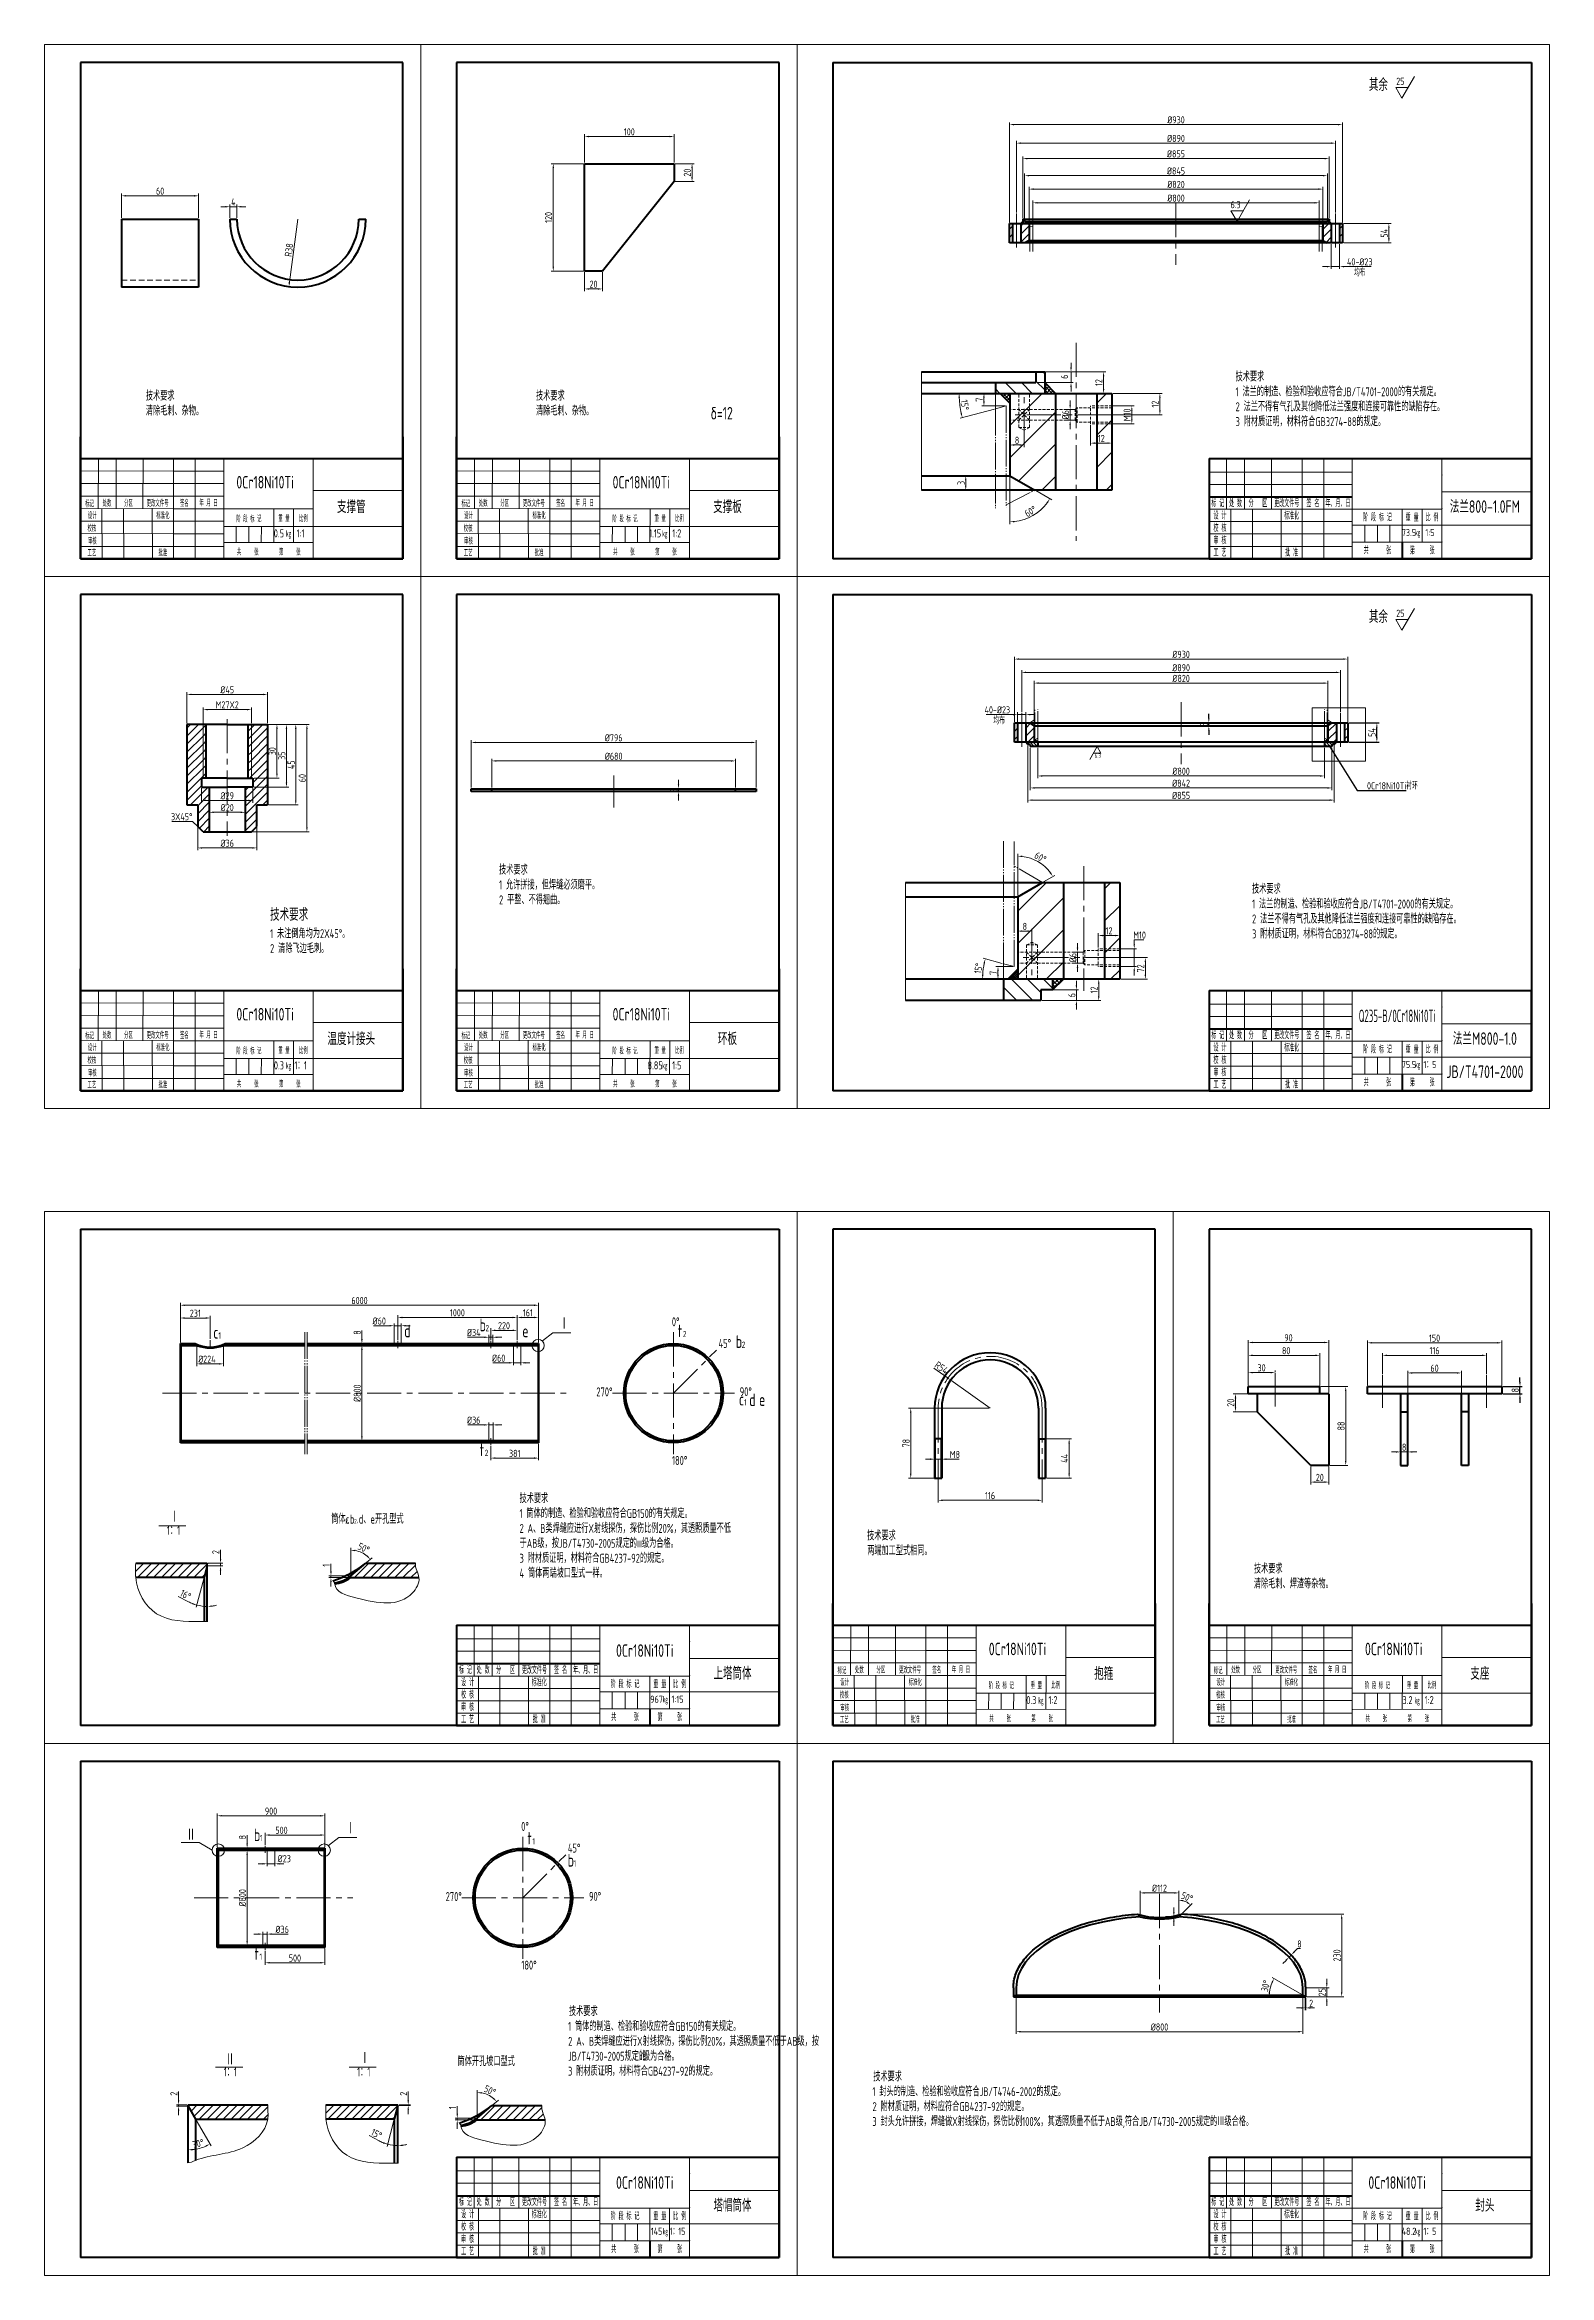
# Model space of a CAD drawing. Header units: millimetres. Extents: x -4783 to 11684, y 6425 to 68023.
# Drawn here: x -3579 to -2739, y 6770 to 8015 of the extents above; entities that cross this region are included whole.
import ezdxf
from ezdxf.enums import TextEntityAlignment as Align

# ---------------------------------------------------------------- set-up
doc = ezdxf.new("R2010")
doc.units = ezdxf.units.MM
for name, pattern in [('CENTER2', [28.575, 19.05, -3.175, 3.175, -3.175]), ('HIDDEN2', [4.7625, 3.175, -1.5875]), ('JIS_09_15', [18.9, 15, -0.9, 0.6, -0.9, 0.6, -0.9])]:
    doc.linetypes.add(name, pattern=pattern)
for name, color, linetype, lineweight in [('中心线', 1, 'CENTER2', 15), ('剖面线', 2, 'Continuous', 20), ('双点划线', 4, 'JIS_09_15', 15), ('尺寸线', 3, 'Continuous', 15), ('细实线', 2, 'Continuous', 15), ('虚线', 5, 'HIDDEN2', 15), ('轮廓', 6, 'Continuous', 50), ('轮廓线', 7, 'Continuous', 50)]:
    doc.layers.add(name, color=color, linetype=linetype, lineweight=lineweight)
doc.styles.add('工程字', font='gbenor.shx', dxfattribs={"width": 0.8, "bigfont": 'gbcbig.shx'})
doc.styles.add('文字3.5', font='SimSun.ttf', dxfattribs={"width": 0.5, "height": 3.5})
doc.styles.add('文字4.0', font='SimSun.ttf', dxfattribs={"width": 0.5, "height": 4})
doc.styles.add('文字5.0', font='SimSun.ttf', dxfattribs={"width": 0.5, "height": 5})
doc.styles.add('表格2', font='gbenor.shx', dxfattribs={"width": 0.6, "bigfont": 'gbcbig.shx'})
doc.dimstyles.new('1：5', dxfattribs={"dimtxt": 4, "dimasz": 2.5, "dimexe": 1.25, "dimexo": 0.625, "dimtad": 1, "dimtoh": 1, "dimlfac": 5, "dimtxsty": '工程字', "dimcen": 10, "dimadec": 0, "dimazin": 0, "dimtfac": 1, "dimtix": 1, "dimtmove": 0, "dimatfit": 0, "dimfxl": 0, "dimarcsym": 0})
doc.dimstyles.new('支撑板', dxfattribs={"dimtxt": 4, "dimasz": 2.5, "dimexe": 1.25, "dimexo": 0.625, "dimtad": 1, "dimdec": 0, "dimlfac": 2, "dimtxsty": '工程字', "dimcen": 2.5, "dimadec": 0, "dimazin": 0, "dimtp": 0.5, "dimtm": 1e-09, "dimtfac": 0.5, "dimtdec": 0, "dimtix": 1, "dimtmove": 0, "dimatfit": 3, "dimfxl": 0, "dimarcsym": 0})

msp = doc.modelspace()

# ---------------------------------------------------------------- texts
at = {"layer": '尺寸线', "style": '工程字', "width": 0.8}
for s, height, p in [('均布', 4, (-2848.1565, 7885.765)), ('均布', 4, (-3049.4695, 7635.6953)), ('3X45°', 4, (-3508.5383, 7582.042)), ('d', 7, (-3378.3494, 7293.4299)), ('b', 7, (-3336.2598, 7296.7787)), ('2', 3.5, (-3332.9931, 7296.7787)), ('e', 7, (-3312.4561, 7293.4382)), ('Ⅰ', 7, (-3291.7453, 7297.6492)), ('0°', 5, (-3228.96, 7299.557)), ('t', 7, (-3225.6258, 7293.489)), ('c', 7, (-3484.9226, 7292.6442)), ('1', 3.5, (-3482.1226, 7292.6442)), ('2', 3.5, (-3222.8258, 7293.489)), ('45°', 5, (-3202.8737, 7287.506)), ('b', 7, (-3193.2359, 7287.4941)), ('2', 3.5, (-3189.9692, 7287.4941)), ('270°', 5, (-3271.0964, 7260.4447)), ('90°', 5, (-3191.0848, 7260.5307)), ('d', 7, (-3185.7572, 7254.9792)), ('c', 7, (-3191.4935, 7255.3319)), ('1', 3.5, (-3188.6935, 7255.3319)), ('e', 7, (-3180.2811, 7255.1253)), ('t', 7, (-3336.2227, 7227.1403)), ('2', 3.5, (-3333.4227, 7227.1403)), ('180°', 5, (-3228.8723, 7222.1697)), ('1：1', 5, (-3510.8613, 7183.1376)), ('Ⅰ', 7, (-3509.1361, 7189.8949)), ('筒体c', 5, (-3419.0965, 7189.4067)), ('2、', 2.5, (-3411.273, 7189.4067)), ('b', 5, (-3408.6504, 7189.4067)), ('2、', 2.5, (-3406.3171, 7189.4067)), ('d、e开孔型式', 5, (-3403.6945, 7189.4067)), ('Ⅱ', 7, (-3500.0365, 7012.3241)), ('b', 7, (-3462.2201, 7012.1465)), ('1', 3.5, (-3458.9535, 7012.1465)), ('Ⅰ', 7, (-3411.1199, 7015.9196)), ('0°', 5, (-3313.0738, 7017.8274)), ('t', 7, (-3309.5931, 7010.3147)), ('1', 3.5, (-3306.7931, 7010.3147)), ('45°', 5, (-3286.9875, 7005.7764)), ('b', 7, (-3287.1035, 6997.9469)), ('1', 3.5, (-3283.8369, 6997.9469)), ('270°', 5, (-3355.2103, 6978.7151)), ('90°', 5, (-3275.1986, 6978.8011)), ('t', 7, (-3461.9509, 6945.8781)), ('1', 3.5, (-3459.1509, 6945.8781)), ('180°', 5, (-3312.9861, 6940.4401)), ('1 筒体的制造、检验和验收应符合GB150的有关规定。', 5, (-3286.9035, 6906.2235)), ('技术要求', 5, (-3286.4035, 6914.5568)), ('2 A、B类焊缝应进行X射线探伤，探伤比例20%，其透照质量不低于AB级，按', 5, (-3286.8189, 6897.8902)), ('Ⅱ', 7, (-3478.2472, 6886.8241)), ('Ⅰ', 7, (-3402.9391, 6887.5423)), ('JB/T4730-2005规定的', 5, (-3286.9035, 6889.5568)), ('3 附材质证明，材料符合GB4237-92的规定。', 5, (-3286.9035, 6881.2235)), ('Ⅲ', 3.5, (-3247.1682, 6889.5568)), ('级为合格。', 5, (-3245.13, 6889.5568)), ('1：1', 5, (-3479.1334, 6880.785)), ('1：1', 5, (-3404.6643, 6880.785)), ('1 封头的制造、检验和验收应符合JB/T4746-2002的规定。', 5, (-3117.0304, 6869.7912)), ('技术要求', 5, (-3116.5304, 6878.1245)), ('2 附材质证明，材料应符合GB4237-92的规定。', 5, (-3116.9458, 6861.4579)), ('3 封头允许拼接，焊缝做X射线探伤，探伤比例100%，其透照质量不低于AB级,符合JB/T4730-2005规定的Ⅲ级合格。', 5, (-3117.0304, 6853.1245))]:
    msp.add_text(s, height=height, dxfattribs=at).set_placement(p)
at = {"layer": '尺寸线'}
for s, insert, char_height, width, attachment_point, style in [('其余', (-2839.8343, 7996.1968), 7, 57.582098, 1, '工程字'), ('技术要求\\P清除毛刺、杂物。', (-3522.5856, 7821.4088), 5, 49.786058, 1, '工程字'), ('技术要求\\P清除毛刺、杂物。', (-3304.7953, 7821.4088), 5, 49.786058, 1, '工程字'), ('技术要求\\P1 法兰的制造、检验和验收应符合JB/T4701-2000的有关规定。\\P2 法兰不得有气孔及其他降低法兰强度和连接可靠性的缺陷存在。\\P3 附材质证明，材料符合GB3274-88的规定。', (-2914.287, 7832.0894), 5, 119.601155, 1, '工程字'), ('δ=12', (-3207.2757, 7812.7956), 7, 58.389553, 1, '工程字'), ('其余', (-2839.8343, 7699.1968), 7, 57.582098, 1, '工程字'), ('技术要求\\P1 允许拼接，但焊缝必须磨平。\\P2 平整、不得翘曲。', (-3325.4165, 7556.7828), 5, 84.327405, 1, '工程字'), ('技术要求\\P1 法兰的制造、检验和验收应符合JB/T4701-2000的有关规定。\\P2 法兰不得有气孔及其他降低法兰强度和连接可靠性的缺陷存在。\\P3 附材质证明，材料符合GB3274-88的规定。', (-2905.0785, 7546.1255), 5, 119.601155, 1, '工程字'), ('技术要求\\P{\\H0.7143x;1 未注倒角均为2X45%%d。\\P2 清除飞边毛刺。}', (-3453.2427, 7532.9313), 7, 74.146327, 1, '工程字'), ('Q235-B/0Cr18Ni10Ti', (-2824.0823, 7472.8615), 7, 49.994676, 5, '表格2'), ('技术要求\\P1 筒体的制造、检验和验收应符合GB150的有关规定。\\P2 A、B类焊缝应进行X射线探伤，探伤比例20%，其透照质量不低于AB级，按JB/T4730-2005规定的{\\H0.7x;Ⅲ}级为合格。\\P3 附材质证明，材料符合GB4237-92的规定。\\P4 筒体两端坡口型式一样。', (-3313.9836, 7205.9087), 5, 119.601155, 1, '工程字'), ('技术要求\\P两端加工型式相同。', (-3119.9522, 7185.1107), 5, 72.671879, 1, '工程字'), ('技术要求\\P清除毛刺、焊渣等杂物。', (-2904.0428, 7166.6154), 5, 49.786058, 1, '工程字'), ('0Cr18Ni10Ti', (-3244.077, 7118.5232), 7, 49.994676, 5, '工程字'), ('筒体开孔坡口型式', (-3348.608, 6891.6523), 5, 63.276146, 1, '工程字'), ('0Cr18Ni10Ti', (-3244.077, 6821.5232), 7, 49.994676, 5, '工程字'), ('0Cr18Ni10Ti', (-2824.0823, 6821.5232), 7, 49.994676, 5, '工程字')]:
    msp.add_mtext(s, dxfattribs=dict(at, insert=insert, char_height=char_height, width=width, attachment_point=attachment_point, style=style))
at = {"layer": '尺寸线', "char_height": 4, "style": '工程字'}
for s, insert, attachment_point in [('%%c930', (-2947.5288, 7973.0469), 5), ('100', (-3252.6919, 7966.3689), 5), ('{\\F|c134;%%c}890', (-2947.5288, 7962.6878), 5), ('{\\F|c134;%%c}845', (-2947.5288, 7944.5267), 5), ('{\\F|c134;%%c}855', (-2947.5288, 7954.0662), 5), ('60', (-3514.6204, 7933.2806), 5), ('{\\F|c134;%%c}820', (-2947.5288, 7937.0182), 5), ('4', (-3473.7376, 7927.1767), 5), ('{\\F|c134;%%c}800', (-2947.5288, 7929.3742), 5), ('{\\F|c134;40-%%c}23', (-2844.9486, 7893.7536), 5), ('20', (-3272.6919, 7881.2878), 5), ('8', (-3036.2605, 7794.1752), 5), ('12', (-2989.2605, 7795.2099), 5), ('%%c930', (-2944.678, 7674.663), 5), ('%%c890', (-2944.678, 7667.216), 5), ('%%c820', (-2944.678, 7661.2477), 5), ('M27X2', (-3477.1545, 7646.464), 5), ('%%C45', (-3477.1545, 7654.9077), 5), ('{\\F|c134;40-%%c}23', (-3047.2583, 7643.6838), 5), ('%%c796', (-3261.4275, 7628.1016), 5), ('%%c680', (-3261.4275, 7617.7975), 5), ('{\\F|c134;%%c}800', (-2944.678, 7609.4054), 5), ('%%C29', (-3477.1545, 7595.7469), 5), ('{\\F|c134;%%c}855', (-2944.678, 7595.925), 5), ('{\\F|c134;%%c}842', (-2944.678, 7602.7175), 5), ('0Cr18Ni10Ti衬环', (-2840.8986, 7599.2272), 7), ('%%C20', (-3477.1545, 7589.1236), 5), ('%%C36', (-3477.1545, 7569.2311), 5), ('8', (-3031.9135, 7522.7893), 5), ('12', (-2984.9135, 7520.3306), 5), ('M10', (-2967.8347, 7517.974), 5), ('6000', (-3403.3284, 7313.9369), 5), ('231', (-3494.9951, 7306.8097), 5), ('%%C60', (-3392.2878, 7302.4998), 5), ('1000', (-3348.6618, 7307.1042), 5), ('%%C34', (-3339.5534, 7296.0756), 5), ('220', (-3322.6618, 7299.9095), 5), ('161', (-3309.3284, 7307.1042), 5), ('80', (-2886.0223, 7285.9595), 5), ('90', (-2884.7445, 7293.1473), 5), ('150', (-2803.2025, 7292.9644), 5), ('116', (-2803.2025, 7285.9595), 5), ('%%C224', (-3488.4988, 7281.2114), 5), ('%%C60', (-3325.6212, 7281.7986), 5), ('30', (-2899.7445, 7276.3411), 5), ('60', (-2803.2025, 7276.1342), 5), ('%%C36', (-3339.5529, 7247.1414), 5), ('381', (-3316.6618, 7228.6065), 5), ('M8', (-3070.9415, 7228.001), 5), ('8', (-2820.1805, 7232.055), 5), ('20', (-2867.2445, 7215.206), 5), ('116', (-3051.3108, 7205.0388), 5), ('900', (-3452.703, 7028.9194), 5), ('500', (-3446.8697, 7018.1799), 5), ('%%C23', (-3445.3107, 7002.3607), 5), ('%%C112', (-2956.7323, 6985.863), 5), ('%%C36', (-3446.4786, 6962.8739), 5), ('8', (-2878.611, 6954.7452), 5), ('500', (-3439.3697, 6946.8769), 5), ('2', (-2872.0924, 6921.614), 5), ('%%C800', (-2956.7313, 6908.3779), 5)]:
    msp.add_mtext(s, dxfattribs=dict(at, insert=insert, attachment_point=attachment_point))
at = {"layer": '尺寸线', "char_height": 4, "attachment_point": 5, "style": '工程字'}
for s, insert, rotation in [('20', (-3220.3093, 7943.5954), 90), ('120', (-3297.7869, 7918.5954), 90), ('54', (-2831.3208, 7909.7314), 90), ('R38', (-3442.6705, 7900.3978), 82.4551764), ('6', (-3009.793, 7829.6681), 90), ('12', (-2990.5718, 7826.3807), 90), ('15°', (-3065.4396, 7813.8898), 277.5), ('7', (-3057.3621, 7816.8807), 90), ('%%C6', (-3009.2409, 7808.3807), 90), ('M10', (-2974.8056, 7808.3807), 90), ('12', (-2959.1378, 7814.3807), 90), ('3', (-3067.515, 7770.3807), 90), ('60°', (-3028.7698, 7754.4782), 30), ('30', (-3452.0334, 7620.5828), 90), ('35', (-3446.7091, 7618.0828), 90), ('45', (-3441.5197, 7613.0828), 90), ('60', (-3435.3013, 7605.5828), 90), ('8', (-3227.8764, 7598.8777), 90), ('60°', (-3023.215, 7561.3435), 330), ('15°', (-3057.8199, 7499.409), 82.5), ('7', (-3049.5206, 7496.849), 90), ('%%C6', (-3005.1341, 7505.349), 90), ('72', (-2967.2651, 7499.349), 90), ('6', (-3005.6506, 7484.3939), 90), ('12', (-2993.2855, 7487.349), 90), ('8', (-3404.6044, 7296.0446), 90), ('R54', (-3078.4624, 7276.4531), 324.3872714), ('%%C800', (-3404.6044, 7262.2196), 90), ('20', (-2916.9335, 7256.893), 90), ('78', (-3098.2231, 7234.2956), 90), ('88', (-2855.4109, 7243.893), 90), ('44', (-3009.8095, 7225.7956), 90), ('2', (-3483.5224, 7173.5037), 90), ('50°', (-3400.9831, 7175.726), 335), ('1', (-3421.872, 7166.1231), 90), ('16°', (-3500.4171, 7149.6733), 332.3434654), ('8', (-3468.6708, 7014.315), 90), ('%%C800', (-3468.6708, 6980.49), 90), ('50%%D', (-2941.3701, 6980.9258), 337.5), ('1', (-2951.3543, 6970.0131), 90), ('230', (-2857.6662, 6948.344), 90), ('30°', (-2897.4669, 6931.2642), 75), ('25', (-2865.9655, 6927.7794), 90), ('50°', (-3330.4946, 6872.9716), 335), ('2', (-3506.9432, 6871.1511), 90), ('2', (-3378.75, 6871.1511), 90), ('1', (-3351.3835, 6863.3688), 90), ('15°', (-3393.8422, 6848.6981), 332.2094318), ('30°', (-3493.4157, 6843.2664), 15)]:
    msp.add_mtext(s, dxfattribs=dict(at, insert=insert, rotation=rotation))

# ---------------------------------------------------------------- blocks, each defined once
blk = doc.blocks.new('A4')
at = {"layer": '剖面线'}
for p, q in [((-180, 66), (-180.1, 38)), ((-170, 66), (-170.1, 38)), ((-155, 65.9), (-155.1, 37.9)), ((-138, 66), (-138, 10)), ((-126, 66), (-126, 10)), ((-110, 66), (-110, 10)), ((-60, 66), (-60, 10)), ((-190, 59), (-138, 58.9)), ((-190, 52), (-138, 51.9)), ((-138, 58.9), (-110, 58.9)), ((-138, 51.9), (-110, 51.9)), ((-190, 44.9), (-110, 44.9)), ((-190, 38), (-138, 37.9)), ((-178, 38), (-177.8, 10)), ((-166, 38.1), (-165.8, 10.1)), ((-150, 38.2), (-149.8, 10.2)), ((-138, 37.9), (-110, 37.9)), ((-110, 37.9), (-60, 37.9)), ((-82, 38.1), (-82.1, 19)), ((-71, 38), (-71.1, 18.9)), ((-10, 48), (-60, 48)), ((-190, 30.9), (-110, 30.9)), ((-60, 28), (-110, 28)), ((-103, 28.1), (-103.1, 19.1)), ((-96, 28), (-96, 19)), ((-89, 28), (-89.1, 19)), ((-10, 28), (-60, 28)), ((-190.1, 24), (-138.1, 23.9)), ((-190, 16.9), (-110, 16.9)), ((-138, 23.9), (-110, 23.9)), ((-109.8, 19), (-60, 19.1))]:
    blk.add_line(p, q, dxfattribs=at)
at = {"layer": '细实线'}
for p, q in [((0, 297), (-210, 297)), ((-210, 297), (-210, 0)), ((0, 0), (0, 297)), ((-210, 0), (0, 0))]:
    blk.add_line(p, q, dxfattribs=at)
at = {"layer": '轮廓'}
for p, q in [((-190, 10), (-190, 78)), ((-10, 78), (-10, 10)), ((-190, 66), (-10, 66)), ((-10, 10), (-190, 10))]:
    blk.add_line(p, q, dxfattribs=at)
at = {"layer": '轮廓线'}
for p, q in [((-10, 287), (-190, 287)), ((-190, 287), (-190, 10)), ((-10, 10), (-10, 287)), ((-190, 10), (-10, 10))]:
    blk.add_line(p, q, dxfattribs=at)
at = {"layer": '尺寸线', "style": '工程字', "width": 0.8}
for tag, height, p in [('5', 7, (-86.9, 49.2)), ('1', 7, (-38.8, 35.5)), ('3', 4.5, (-79.2, 21.9)), ('4', 4.5, (-67.1, 21.9))]:
    blk.add_attdef(tag, text='', height=height, dxfattribs=at).set_placement(p, align=Align.CENTER)
at = {"layer": '轮廓', "style": '文字5.0', "width": 0.5}
for s, p in [('标记', (-184.9, 41)), ('处数', (-175.2, 41.3)), ('分区 ', (-162.5, 41.3)), ('更改文件号', (-146.9, 41.3)), ('签名', (-132, 41.3)), ('年 月 日', (-118.5, 41.5)), ('校核', (-183.6, 27.3)), ('设计', (-183.4, 34.4)), ('标准化', (-144, 34.4)), ('阶 段 标 记', (-96, 32.6)), ('重 量', (-76.4, 32.8)), ('kg', (-73.8, 23.5)), ('比例', (-65.6, 32.8)), ('工艺', (-183.6, 13.7)), ('审核', (-183.4, 20.2)), ('批准', (-144, 13.7)), ('共     张        第     张', (-84.9, 14.1))]:
    blk.add_text(s, height=3.5, dxfattribs=at).set_placement(p, align=Align.MIDDLE)
blk = doc.blocks.new('*D314')
at = {"layer": 'Defpoints', "color": 0}
for p in [(-2765.7, 7265.9), (-2765.7, 7261.9), (-2755.5, 7265.9)]:
    blk.add_point(p, dxfattribs=at)
at = {"layer": '尺寸线', "color": 0, "lineweight": -2}
for p, q in [((-2765.1, 7265.9), (-2754.3, 7265.9)), ((-2765.1, 7261.9), (-2754.3, 7261.9)), ((-2755.5, 7268.4), (-2755.5, 7270.9)), ((-2755.5, 7261.9), (-2755.5, 7265.9)), ((-2755.5, 7259.4), (-2755.5, 7256.9))]:
    blk.add_line(p, q, dxfattribs=at)
at = {"layer": '尺寸线', "color": 0}
for points in [[(-2756, 7268.4), (-2755.1, 7268.4), (-2755.5, 7265.9)], [(-2756, 7259.4), (-2755.1, 7259.4), (-2755.5, 7261.9)]]:
    blk.add_solid(points, dxfattribs=at)
at = {"layer": '尺寸线', "color": 0, "insert": (-2758.2, 7263.9), "char_height": 4, "attachment_point": 5, "rotation": 90, "style": '工程字'}
blk.add_mtext('8', dxfattribs=at)
blk = doc.blocks.new('A3')
at = {"layer": '细实线'}
for p, q in [((-420, 297), (-420, 0)), ((-420, 297), (0, 297)), ((0, 297), (0, 0)), ((-180.2, 66), (-180.2, 37.6)), ((-170.2, 66), (-170.2, 37.6)), ((-155.2, 37.6), (-155.2, 66)), ((-138, 66), (-138, 10)), ((-126, 66), (-126, 10)), ((-110, 66), (-110, 10)), ((-60, 66), (-60, 10)), ((-190, 58.3), (-110, 58.3)), ((-190, 51.4), (-110, 51.4)), ((-190, 37.6), (-60, 37.6)), ((-177.8, 37.6), (-177.8, 10)), ((-165.8, 37.6), (-165.8, 10)), ((-149.8, 37.6), (-149.8, 10)), ((-82.1, 37.6), (-82.1, 19.3)), ((-71.1, 37.6), (-71.1, 19.3)), ((-10, 47.3), (-60, 47.3)), ((-190, 30.7), (-110, 30.7)), ((-60, 28.7), (-110, 28.7)), ((-103.1, 28.7), (-103.1, 19.3)), ((-96, 28.7), (-96, 19.3)), ((-89.1, 28.7), (-89.1, 19.3)), ((-10, 28.7), (-60, 28.7)), ((-190, 23.8), (-110, 23.8)), ((-190, 16.9), (-110, 16.9)), ((-60, 19.3), (-110, 19.3)), ((0, 0), (-420, 0))]:
    blk.add_line(p, q, dxfattribs=at)
for p in [(-60, 56.7), (-60, 47.3), (-60, 38), (-10, 47.3), (-60, 28.7), (-10, 28.7), (-60, 19.3)]:
    blk.add_point(p, dxfattribs=at)
at = {"layer": '轮廓'}
for p, q in [((-190, 66), (-10, 66)), ((-190, 66), (-190, 10)), ((-10, 10), (-10, 66)), ((-190, 44.5), (-110, 44.5)), ((-190, 10), (-10, 10))]:
    blk.add_line(p, q, dxfattribs=at)
at = {"layer": '轮廓线'}
for p, q in [((-400, 287), (-400, 10)), ((-400, 287), (-10, 287)), ((-10, 287), (-10, 10)), ((-82.1, 19.3), (-82.1, 10)), ((-10, 10), (-400, 10))]:
    blk.add_line(p, q, dxfattribs=at)
at = {"layer": '细实线', "linetype": 'Continuous', "style": '工程字', "width": 0.8}
for tag, height, p in [('1', 7, (-36, 35.6)), ('3', 4, (-78.4, 22.6)), ('4', 4, (-66.7, 22.6)), ('2', 7, (-36, 17.1))]:
    blk.add_attdef(tag, text='', height=height, dxfattribs=at).set_placement(p, align=Align.CENTER)
at = {"layer": '轮廓', "char_height": 4, "attachment_point": 5, "style": '文字4.0'}
for s, insert, width in [('标 记', (-185.1, 41), 9.846), ('处 数', (-175.2, 41), 10), ('分   区', (-162.7, 41), 14.929), ('更改文件号', (-146.6, 41), 17.237), ('签 名', (-132, 41), 11.989), ('年、月、日', (-118, 41), 16.017), ('设 计', (-183.9, 34.1), 12.181), ('校 核', (-183.9, 27.2), 12.181), ('标准化', (-143.9, 34.1), 11.83), ('阶 段 标 记', (-96, 33.1), 27.912), ('重 量', (-76.6, 33.1), 11), ('比 例', (-65.5, 33.1), 11.09), ('工 艺', (-183.9, 13.5), 12.181), ('审 核', (-183.9, 20.3), 12.181), ('批 准', (-143.9, 13.5), 11.83), ('共      张', (-96, 14.7), 27.908)]:
    blk.add_mtext(s, dxfattribs=dict(at, insert=insert, width=width))
at = {"layer": '轮廓线', "attachment_point": 5}
for s, insert, char_height, width, style in [('kg', (-73.5, 24), 3.5, 4.865, '文字3.5'), ('第     张', (-71, 14.7), 4, 22.094, '文字4.0')]:
    blk.add_mtext(s, dxfattribs=dict(at, insert=insert, char_height=char_height, width=width, style=style))
blk = doc.blocks.new('*D260')
at = {"layer": 'Defpoints', "color": 0}
for p in [(-2851.7, 7636.4), (-2835.4, 7636.4), (-2851.7, 7625.6)]:
    blk.add_point(p, dxfattribs=at)
at = {"layer": '尺寸线', "color": 0, "lineweight": -2}
for p, q in [((-2851.1, 7636.4), (-2834.2, 7636.4)), ((-2851.1, 7625.6), (-2834.2, 7625.6)), ((-2835.4, 7628.1), (-2835.4, 7633.9))]:
    blk.add_line(p, q, dxfattribs=at)
at = {"layer": '尺寸线', "color": 0}
for points in [[(-2835.8, 7633.9), (-2835, 7633.9), (-2835.4, 7636.4)], [(-2835.8, 7628.1), (-2835, 7628.1), (-2835.4, 7625.6)]]:
    blk.add_solid(points, dxfattribs=at)
at = {"layer": '尺寸线', "color": 0, "insert": (-2838.1, 7631), "char_height": 4, "attachment_point": 5, "rotation": 90, "style": '工程字'}
blk.add_mtext('54', dxfattribs=at)
blk = doc.blocks.new('*D264')
at = {"layer": 'Defpoints', "color": 0}
for p in [(-2930.1, 7636.4), (-2930.1, 7634.8), (-2929.2, 7636.4)]:
    blk.add_point(p, dxfattribs=at)
at = {"layer": '尺寸线', "color": 0, "lineweight": -2}
for p, q in [((-2929.4, 7636.4), (-2928, 7636.4)), ((-2929.4, 7634.8), (-2928, 7634.8)), ((-2929.2, 7638.9), (-2929.2, 7641.4)), ((-2929.2, 7634.8), (-2929.2, 7636.4)), ((-2929.2, 7632.3), (-2929.2, 7629.8))]:
    blk.add_line(p, q, dxfattribs=at)
at = {"layer": '尺寸线', "color": 0}
for points in [[(-2929.6, 7638.9), (-2928.8, 7638.9), (-2929.2, 7636.4)], [(-2929.6, 7632.3), (-2928.8, 7632.3), (-2929.2, 7634.8)]]:
    blk.add_solid(points, dxfattribs=at)
at = {"layer": '尺寸线', "color": 0, "insert": (-2931.9, 7635.6), "char_height": 4, "attachment_point": 5, "rotation": 90, "style": '工程字'}
blk.add_mtext('3', dxfattribs=at)
blk = doc.blocks.new('粗糙度1')
at = {"layer": '尺寸线'}
for p, q in [((0, 0), (-4.2, -7.2)), ((2.1, -3.6), (0, 0)), ((2.1, -3.6), (-2.1, -3.6))]:
    blk.add_line(p, q, dxfattribs=at)
at = {"layer": '尺寸线', "style": '工程字', "width": 0.8}
blk.add_attdef('1', text='', height=2.4, dxfattribs=at).set_placement((0.3, -6.3), align=Align.CENTER)
blk = doc.blocks.new('粗糙度')
at = {"layer": '尺寸线'}
for p, q in [((-3.5, 6), (3.5, 6)), ((-3.5, 6), (0, 0)), ((0, 0), (6.9, 12))]:
    blk.add_line(p, q, dxfattribs=at)
at = {"layer": '尺寸线', "style": '工程字', "width": 0.8}
blk.add_attdef('1', text='', height=4, dxfattribs=at).set_placement((-0.9, 7.4), align=Align.CENTER)

# ---------------------------------------------------------------- dimensions: what is measured, and where the dimension line sits
at = {"layer": '尺寸线'}
dim = msp.add_linear_dim(base=(-2929.2284, 7636.3978), p1=(-2930.0556, 7634.7978), p2=(-2930.0556, 7636.3978), angle=90, text='3', dimstyle='1：5', dxfattribs=at)
dim.commit()
dim.dimension.update_dxf_attribs({"geometry": '*D264', "text_midpoint": (-2931.8534, 7635.5978)})
for base, p1, p2, dimstyle, picture, middle in [((-2835.4306, 7636.3978), (-2851.678, 7625.5978), (-2851.678, 7636.3978), '1：5', '*D260', (-2838.0556, 7630.9978)), ((-2755.5347, 7265.893), (-2765.7025, 7261.893), (-2765.7025, 7265.893), '支撑板', '*D314', (-2758.1597, 7263.893))]:
    dim = msp.add_linear_dim(base=base, p1=p1, p2=p2, angle=90, dimstyle=dimstyle, dxfattribs=at)
    dim.commit()
    dim.dimension.update_dxf_attribs({"geometry": picture, "text_midpoint": middle})

# ---------------------------------------------------------------- hatches: boundary and pattern name
at = {"layer": '剖面线'}
h = msp.add_hatch(dxfattribs=at)
h.set_pattern_fill('ANSI31', color=256, style=0)
h.set_pattern_definition([(45, (0, -223.451), (-2.245064, 2.245064), [])])
h.paths.add_polyline_path([(-3038.8288, 7915.1314), (-3040.5288, 7915.1314), (-3040.5288, 7904.3314), (-3038.8288, 7904.3314)])
h.paths.add_polyline_path([(-3029.5288, 7915.1314), (-3034.2288, 7915.1314), (-3034.2288, 7904.3314), (-3031.9001, 7904.3314), (-3029.5288, 7905.7005)])
at = {"layer": '细实线'}
h = msp.add_hatch(dxfattribs=at)
h.set_pattern_fill('ANSI37', color=256, scale=0.5, angle=90, style=0)
h.set_pattern_definition([(135, (-3409.7839, 7744.84133), (-0.2245064, -0.2245064), []), (225, (-3409.7839, 7744.84133), (0.2245064, -0.2245064), [])])
h.paths.add_polyline_path([(-3033.0288, 7916.3314), (-3034.2288, 7915.1314), (-3033.0288, 7915.1314)])
h = msp.add_hatch(dxfattribs=at)
h.set_pattern_fill('ANSI31', color=256, scale=2, angle=90, style=0)
h.set_pattern_definition([(135, (-3409.7839, 7744.8413), (-0.8980256, -0.8980256), [])])
h.paths.add_polyline_path([(-3027.5288, 7916.3314), (-3032.0288, 7916.3314), (-3032.0288, 7917.5314), (-3033.0288, 7917.5314), (-3033.0288, 7915.1314), (-3027.5288, 7915.1314)])
h = msp.add_hatch(dxfattribs=at)
h.set_pattern_fill('ANSI31', color=256, style=0)
h.set_pattern_definition([(45, (0, -201.226), (-2.245064, 2.245064), [])])
h.paths.add_polyline_path([(-2857.978, 7636.3978), (-2860.3068, 7636.3978), (-2862.678, 7634.7978), (-2862.678, 7625.5978), (-2857.978, 7625.5978)])
h.paths.add_polyline_path([(-2853.378, 7625.5978), (-2851.678, 7625.5978), (-2851.678, 7636.3978), (-2853.378, 7636.3978)])
h = msp.add_hatch(dxfattribs=at)
h.set_pattern_fill('ANSI37', color=256, scale=0.25, style=0)
h.set_pattern_definition([(45, (0, -201.22615), (-0.56126601, 0.56126601), []), (135, (0, -201.22615), (-0.56126601, -0.56126601), [])])
h.paths.add_polyline_path([(-2864.678, 7625.5978), (-2862.678, 7625.5978), (-2862.678, 7627.1978)])
h = msp.add_hatch(dxfattribs=at)
h.set_pattern_fill('ANSI31', color=256, scale=2, angle=90, style=0)
h.set_pattern_definition([(135, (-3406.9331, 7394.6523), (-0.8980256, -0.8980256), [])])
h.paths.add_polyline_path([(-2859.178, 7625.5978), (-2864.678, 7625.5978), (-2864.678, 7623.1978), (-2860.478, 7623.1978), (-2860.478, 7624.3978), (-2859.178, 7624.3978)])
h = msp.add_hatch(dxfattribs=at)
h.set_pattern_fill('ANSI37', color=256, scale=0.5, angle=90, style=0)
h.set_pattern_definition([(135, (-3406.9331, 7394.65226), (-0.2245064, -0.2245064), []), (225, (-3406.9331, 7394.65226), (0.2245064, -0.2245064), [])])
h.paths.add_polyline_path([(-2857.978, 7625.5978), (-2859.178, 7625.5978), (-2859.178, 7624.3978)])

# ---------------------------------------------------------------- linework, layer by layer
at = {"layer": '中心线'}
for p, q in [((-3036.5288, 7920.7833), (-3036.5288, 7898.6796)), ((-2947.5288, 7926.6821), (-2947.5288, 7892.1362)), ((-2858.5288, 7920.7833), (-2858.5288, 7898.6796)), ((-3003.2605, 7848.64), (-3003.2605, 7738.1215)), ((-2983.2605, 7808.3807), (-3040.2605, 7808.3807)), ((-3032.2605, 7792.7635), (-3032.2605, 7820.3807)), ((-2944.678, 7647.9485), (-2944.678, 7613.4026)), ((-3477.1545, 7638.4976), (-3477.1545, 7573.3528)), ((-3033.678, 7642.0497), (-3033.678, 7619.946)), ((-2855.678, 7642.0497), (-2855.678, 7619.946)), ((-3261.4275, 7607.0293), (-3261.4275, 7589.1)), ((-2998.9135, 7556.4371), (-2998.9135, 7486.7828)), ((-3027.9135, 7520.9662), (-3027.9135, 7493.349)), ((-2978.9135, 7505.349), (-3035.9135, 7505.349)), ((-3486.6618, 7291.8862), (-3486.6618, 7287.0005)), ((-3381.9951, 7291.2196), (-3381.9951, 7287.4232)), ((-3329.9951, 7291.2196), (-3329.9951, 7287.4232)), ((-3315.3284, 7291.2196), (-3315.3284, 7287.4232)), ((-3228.0625, 7296.2393), (-3228.0625, 7228.1998)), ((-3228.0625, 7262.2196), (-3204.0988, 7286.1833)), ((-2892.2445, 7273.393), (-2892.2445, 7254.7108)), ((-3513.345, 7262.2196), (-3287.7347, 7262.2196)), ((-3262.0822, 7262.2196), (-3194.0427, 7262.2196)), ((-2832.2025, 7253.9471), (-2832.2025, 7272.1873)), ((-2774.2025, 7253.9471), (-2774.2025, 7272.1873)), ((-3080.2998, 7253.7686), (-3080.2998, 7214.8227)), ((-3022.2998, 7253.7686), (-3022.2998, 7214.8227)), ((-3329.9951, 7233.2196), (-3329.9951, 7237.016)), ((-3312.1763, 7014.5097), (-3312.1763, 6946.4702)), ((-3456.0364, 7009.49), (-3456.0364, 7005.6936)), ((-3312.1763, 6980.49), (-3288.2126, 7004.4537)), ((-3495.7069, 6980.49), (-3407.1093, 6980.49)), ((-3346.1961, 6980.49), (-3278.1566, 6980.49)), ((-2956.7313, 6982.6437), (-2956.7313, 6916.4432)), ((-3456.0364, 6951.49), (-3456.0364, 6955.2864))]:
    msp.add_line(p, q, dxfattribs=at)
msp.add_arc((-3051.2998, 7253.7686), 29, 0, 180, dxfattribs=at)
at = {"layer": '剖面线'}
for p, q in [((-2865.5288, 7911.8338), (-2862.2313, 7915.1314)), ((-2865.5288, 7907.3437), (-2860.8288, 7912.0437)), ((-2856.2288, 7912.1536), (-2854.5288, 7913.8536)), ((-2856.2288, 7907.6634), (-2854.5288, 7909.3634)), ((-2863.724, 7904.6584), (-2860.8288, 7907.5536)), ((-2855.0707, 7904.3314), (-2854.5288, 7904.8733))]:
    msp.add_line(p, q, dxfattribs=at)
at = {"layer": '双点划线'}
for p, q in [((-3029.1288, 7913.7314), (-3027.5288, 7913.3027)), ((-3029.1288, 7913.7314), (-3029.1288, 7899.5018)), ((-3027.5288, 7913.3027), (-3027.5288, 7915.1314)), ((-3027.5288, 7913.3027), (-3027.5288, 7899.5097)), ((-2867.5288, 7913.3027), (-2867.5288, 7915.1314)), ((-2865.9288, 7913.7314), (-2867.5288, 7913.3027)), ((-2867.5288, 7913.3027), (-2867.5288, 7899.5097)), ((-2865.9288, 7913.7314), (-2865.9288, 7899.5018)), ((-3048.2605, 7811.773), (-3048.2605, 7820.3807)), ((-3042.2605, 7813.3807), (-3048.2605, 7811.773)), ((-3048.2605, 7811.773), (-3048.2605, 7756.3069)), ((-3042.2605, 7813.3807), (-3042.2605, 7756.6216)), ((-3042.2605, 7758.1349), (-3026.4041, 7766.3807)), ((-3029.0493, 7636.3978), (-3026.278, 7638.3404)), ((-3026.278, 7627.2324), (-3026.278, 7644.0387)), ((-3024.678, 7627.9363), (-3024.678, 7644.0387)), ((-2864.678, 7627.9363), (-2864.678, 7644.0387)), ((-2863.078, 7627.2324), (-2863.078, 7644.0387)), ((-2860.3068, 7636.3978), (-2863.078, 7638.3404)), ((-3026.278, 7626.9978), (-3024.678, 7627.9363)), ((-3024.678, 7625.5978), (-3024.678, 7627.9363)), ((-2863.0195, 7626.9246), (-2864.678, 7627.9363)), ((-2864.678, 7625.5978), (-2864.678, 7627.9363)), ((-3043.9135, 7498.7413), (-3043.9135, 7570.7633)), ((-3037.9135, 7500.349), (-3037.9135, 7570.2813)), ((-3022.0571, 7547.349), (-3037.9135, 7556.5037)), ((-3037.9135, 7500.349), (-3043.9135, 7501.9567)), ((-3043.9135, 7498.7413), (-3043.9135, 7493.349)), ((-3433.9161, 7296.3176), (-3433.9161, 7228.1215)), ((-3432.5828, 7296.3176), (-3432.5828, 7228.1215))]:
    msp.add_line(p, q, dxfattribs=at)
at = {"layer": '尺寸线'}
for p, q in [((-3040.5288, 7915.7564), (-3040.5288, 7971.6719)), ((-3038.0288, 7970.4219), (-2857.0288, 7970.4219)), ((-2854.5288, 7915.7564), (-2854.5288, 7971.6719)), ((-3277.6919, 7949.2204), (-3277.6919, 7964.9939)), ((-3275.1919, 7963.7439), (-3230.1919, 7963.7439)), ((-3227.6919, 7949.2204), (-3227.6919, 7964.9939)), ((-3036.5288, 7921.4083), (-3036.5288, 7961.3128)), ((-2861.0288, 7960.0628), (-3034.0288, 7960.0628)), ((-2858.5288, 7921.4083), (-2858.5288, 7961.3128)), ((-3278.3169, 7948.5954), (-3296.4119, 7948.5954)), ((-3295.1619, 7891.0954), (-3295.1619, 7946.0954)), ((-3227.0669, 7948.5954), (-3216.4343, 7948.5954)), ((-3217.6843, 7941.0954), (-3217.6843, 7946.0954)), ((-3033.0288, 7918.1564), (-3033.0288, 7952.6912)), ((-3030.5288, 7951.4412), (-2864.5288, 7951.4412)), ((-2862.0288, 7918.1564), (-2862.0288, 7952.6912)), ((-3227.0669, 7938.5954), (-3216.4343, 7938.5954)), ((-3032.0288, 7918.1564), (-3032.0288, 7943.1517)), ((-3029.5288, 7941.9017), (-2865.5288, 7941.9017)), ((-3029.5288, 7915.7564), (-3029.5288, 7935.6432)), ((-2868.0288, 7934.3932), (-3027.0288, 7934.3932)), ((-2865.5288, 7915.7564), (-2865.5288, 7935.6432)), ((-2863.0288, 7918.1564), (-2863.0288, 7943.1517)), ((-3536.1204, 7918.2744), (-3536.1204, 7931.9056)), ((-3533.6204, 7930.6556), (-3495.6204, 7930.6556)), ((-3493.1204, 7918.2744), (-3493.1204, 7931.9056)), ((-3478.2376, 7924.5517), (-3480.7376, 7924.5517)), ((-3475.7376, 7918.2744), (-3475.7376, 7925.8017)), ((-3475.7376, 7924.5517), (-3471.7376, 7924.5517)), ((-3471.7376, 7918.2744), (-3471.7376, 7925.8017)), ((-3469.2376, 7924.5517), (-3466.7376, 7924.5517)), ((-3027.5288, 7916.9564), (-3027.5288, 7927.9992)), ((-3025.0288, 7926.7492), (-2870.0288, 7926.7492)), ((-2867.5288, 7916.9564), (-2867.5288, 7927.9992)), ((-3437.7376, 7917.6494), (-3442.3989, 7882.4568)), ((-2853.9038, 7915.1314), (-2827.4458, 7915.1314)), ((-2828.6958, 7912.6314), (-2828.6958, 7906.8314)), ((-2860.8288, 7903.7064), (-2860.8288, 7889.8786)), ((-2856.2288, 7903.7064), (-2856.2288, 7889.8786)), ((-2853.9038, 7904.3314), (-2827.4458, 7904.3314)), ((-3278.3169, 7888.5954), (-3296.4119, 7888.5954)), ((-3277.6919, 7887.9704), (-3277.6919, 7877.4128)), ((-3267.6919, 7887.9704), (-3267.6919, 7877.4128)), ((-2863.3288, 7891.1286), (-2865.8288, 7891.1286)), ((-2860.8288, 7891.1286), (-2856.2288, 7891.1286)), ((-2853.7288, 7891.1286), (-2838.6684, 7891.1286)), ((-3275.1919, 7878.6628), (-3270.1919, 7878.6628)), ((-3006.1312, 7834.8807), (-3006.1312, 7837.3807)), ((-3089.5194, 7832.3807), (-3089.5194, 7766.3807)), ((-3025.1355, 7832.3807), (-3004.8812, 7832.3807)), ((-3025.1355, 7826.3807), (-3004.8812, 7826.3807)), ((-3020.1355, 7832.3807), (-2986.6968, 7832.3807)), ((-3006.1312, 7826.3807), (-3006.1312, 7832.3807)), ((-3006.1312, 7823.8807), (-3006.1312, 7821.3807)), ((-2987.9468, 7822.8807), (-2987.9468, 7829.8807)), ((-3048.8643, 7811.6113), (-3068.0201, 7806.4785)), ((-3042.8855, 7820.3807), (-3055.9871, 7820.3807)), ((-3042.8855, 7813.3807), (-3055.9871, 7813.3807)), ((-3054.7371, 7815.8807), (-3054.7371, 7817.8807)), ((-3014.1355, 7820.3807), (-2986.6968, 7820.3807)), ((-3009.1394, 7811.3807), (-3005.3659, 7811.3807)), ((-3006.6159, 7813.8807), (-3006.6159, 7816.3807)), ((-3006.6159, 7805.3807), (-3006.6159, 7811.3807)), ((-2982.6355, 7820.3807), (-2955.2628, 7820.3807)), ((-2982.6355, 7813.3807), (-2970.9306, 7813.3807)), ((-2982.6355, 7808.3807), (-2955.2628, 7808.3807)), ((-2972.1806, 7810.8807), (-2972.1806, 7805.8807)), ((-2956.5128, 7810.8807), (-2956.5128, 7817.8807)), ((-3009.1394, 7805.3807), (-3005.3659, 7805.3807)), ((-3006.6159, 7802.8807), (-3006.6159, 7800.3807)), ((-2995.2605, 7802.7557), (-2995.2605, 7791.3349)), ((-2983.2605, 7802.7557), (-2983.2605, 7791.3349)), ((-2982.6355, 7803.3807), (-2970.9306, 7803.3807)), ((-3040.2605, 7792.1385), (-3040.2605, 7790.3002)), ((-3034.7605, 7791.5502), (-3037.7605, 7791.5502)), ((-3032.2605, 7792.1385), (-3032.2605, 7790.3002)), ((-2992.7605, 7792.5849), (-2985.7605, 7792.5849)), ((-3055.3621, 7774.3807), (-3066.14, 7774.3807)), ((-3064.89, 7768.8807), (-3064.89, 7771.8807)), ((-3040.2605, 7773.7557), (-3040.2605, 7747.414)), ((-3055.3621, 7766.3807), (-3066.14, 7766.3807)), ((-3025.8629, 7766.0682), (-3016.9067, 7760.8973)), ((-3037.678, 7637.0228), (-3037.678, 7673.288)), ((-3035.178, 7672.038), (-2854.178, 7672.038)), ((-2851.678, 7637.0228), (-2851.678, 7673.288)), ((-3033.678, 7642.6747), (-3033.678, 7665.841)), ((-3031.178, 7664.591), (-2858.178, 7664.591)), ((-3026.678, 7635.4228), (-3026.678, 7659.8727)), ((-2862.678, 7635.4228), (-2862.678, 7659.8727)), ((-2855.678, 7642.6747), (-2855.678, 7665.841)), ((-3499.6545, 7636.2078), (-3499.6545, 7653.5327)), ((-3497.1545, 7652.2827), (-3457.1545, 7652.2827)), ((-3454.6545, 7636.2078), (-3454.6545, 7653.5327)), ((-2865.178, 7658.6227), (-3024.178, 7658.6227)), ((-3490.6545, 7636.2078), (-3490.6545, 7645.089)), ((-3488.1545, 7643.839), (-3466.1545, 7643.839)), ((-3464.814, 7635.5828), (-3442.8341, 7635.5828)), ((-3464.814, 7635.5828), (-3448.1584, 7635.5828)), ((-3463.6545, 7636.2078), (-3463.6545, 7645.089)), ((-3454.0295, 7635.5828), (-3437.6447, 7635.5828)), ((-3454.0295, 7635.5828), (-3431.4263, 7635.5828)), ((-3038.478, 7641.0588), (-3053.5385, 7641.0588)), ((-3035.978, 7626.2228), (-3035.978, 7642.3088)), ((-3031.378, 7641.0588), (-3035.978, 7641.0588)), ((-3031.378, 7626.2228), (-3031.378, 7642.3088)), ((-3028.878, 7641.0588), (-3026.378, 7641.0588)), ((-3449.4084, 7633.0828), (-3449.4084, 7608.0828)), ((-3444.0841, 7603.0828), (-3444.0841, 7633.0828)), ((-3438.8947, 7593.0828), (-3438.8947, 7633.0828)), ((-3432.6763, 7578.0828), (-3432.6763, 7633.0828)), ((-3341.0275, 7600.3027), (-3341.0275, 7626.7266)), ((-3338.5275, 7625.4766), (-3184.3275, 7625.4766)), ((-3181.8275, 7600.3027), (-3181.8275, 7626.7266)), ((-3030.178, 7623.7728), (-3030.178, 7592.05)), ((-3028.878, 7622.5728), (-3028.878, 7598.8425)), ((-3024.678, 7622.5728), (-3024.678, 7605.5304)), ((-2864.678, 7622.5728), (-2864.678, 7605.5304)), ((-2860.478, 7622.5728), (-2860.478, 7598.8425)), ((-2859.178, 7623.7728), (-2859.178, 7592.05)), ((-3329.4275, 7600.3027), (-3329.4275, 7616.4225)), ((-3326.9275, 7615.1725), (-3195.9275, 7615.1725)), ((-3193.4275, 7600.3027), (-3193.4275, 7616.4225)), ((-3491.4988, 7599.9578), (-3491.4988, 7591.8719)), ((-3462.8102, 7599.9578), (-3462.8102, 7591.8719)), ((-3462.1852, 7605.5828), (-3448.1584, 7605.5828)), ((-3462.1852, 7600.5828), (-3442.8341, 7600.5828)), ((-3226.5239, 7599.6777), (-3224.0014, 7599.6777)), ((-3226.5239, 7598.0777), (-3224.0014, 7598.0777)), ((-3225.2514, 7602.1777), (-3225.2514, 7604.6777)), ((-3225.2514, 7598.0777), (-3225.2514, 7599.6777)), ((-3026.378, 7600.0925), (-2862.978, 7600.0925)), ((-3022.178, 7606.7804), (-2867.178, 7606.7804)), ((-3488.9988, 7593.1219), (-3465.3102, 7593.1219)), ((-3487.1545, 7576.2078), (-3487.1545, 7587.7486)), ((-3484.6545, 7586.4986), (-3469.6545, 7586.4986)), ((-3467.1545, 7576.2078), (-3467.1545, 7587.7486)), ((-3454.0295, 7590.5828), (-3437.6447, 7590.5828)), ((-3225.2514, 7595.5777), (-3225.2514, 7593.0777)), ((-2861.678, 7593.3), (-3027.678, 7593.3)), ((-3493.6545, 7577.9578), (-3493.6545, 7565.3561)), ((-3463.0295, 7575.5828), (-3431.4263, 7575.5828)), ((-3460.6545, 7577.9578), (-3460.6545, 7565.3561)), ((-3491.1545, 7566.6061), (-3463.1545, 7566.6061)), ((-3035.9135, 7539.974), (-3035.9135, 7563.2607)), ((-3098.5462, 7547.349), (-3098.5462, 7481.349)), ((-3021.5159, 7547.6615), (-3015.2053, 7551.3049)), ((-3035.9135, 7503.8313), (-3035.9135, 7521.4143)), ((-3030.4135, 7520.1643), (-3033.4135, 7520.1643)), ((-3027.9135, 7503.8313), (-3027.9135, 7521.4143)), ((-3002.5091, 7510.849), (-3002.5091, 7513.349)), ((-2990.9135, 7510.974), (-2990.9135, 7518.9556)), ((-2988.4135, 7517.7056), (-2981.4135, 7517.7056)), ((-2978.9135, 7510.974), (-2978.9135, 7518.9556)), ((-2978.2885, 7510.349), (-2969.6108, 7510.349)), ((-2970.8608, 7512.849), (-2970.8608, 7515.349)), ((-2970.8608, 7515.349), (-2965.4337, 7515.349)), ((-2970.8608, 7500.349), (-2970.8608, 7510.349)), ((-3044.5173, 7502.1184), (-3055.2005, 7504.981)), ((-3038.5385, 7500.349), (-3048.1456, 7500.349)), ((-3046.8956, 7497.849), (-3046.8956, 7495.849)), ((-3040.4243, 7493.349), (-3035.9135, 7497.8597)), ((-3035.9135, 7495.666), (-3037.5612, 7497.3137)), ((-3035.9135, 7496.7886), (-3037.0066, 7497.8816)), ((-3036.6918, 7498.2039), (-3035.9135, 7498.9822)), ((-3035.9135, 7497.9111), (-3036.452, 7498.4495)), ((-3005.3156, 7508.349), (-3001.2591, 7508.349)), ((-3005.3156, 7502.349), (-3001.2591, 7502.349)), ((-3002.5091, 7502.349), (-3002.5091, 7508.349)), ((-3002.5091, 7499.849), (-3002.5091, 7497.349)), ((-2978.2885, 7505.349), (-2963.3901, 7505.349)), ((-2978.2885, 7500.349), (-2969.6108, 7500.349)), ((-2970.8608, 7497.849), (-2970.8608, 7495.349)), ((-2964.6401, 7502.849), (-2964.6401, 7495.849)), ((-3038.5385, 7493.349), (-3048.1456, 7493.349)), ((-3040.3317, 7493.349), (-3040.889, 7493.9063)), ((-3039.2091, 7493.349), (-3040.3344, 7494.4742)), ((-3038.0866, 7493.349), (-3039.7798, 7495.0421)), ((-3039.3017, 7493.349), (-3035.9135, 7496.7372)), ((-3036.9641, 7493.349), (-3039.2251, 7495.61)), ((-3035.9135, 7493.421), (-3038.6705, 7496.1779)), ((-3038.1792, 7493.349), (-3035.9135, 7495.6146)), ((-3035.9135, 7494.5435), (-3038.1159, 7496.7458)), ((-3037.0567, 7493.349), (-3035.9135, 7494.4921)), ((-3035.9341, 7493.349), (-3035.9135, 7493.3696)), ((-3022.2885, 7493.349), (-2989.4105, 7493.349)), ((-3022.2885, 7487.349), (-3001.8689, 7487.349)), ((-3003.1189, 7489.849), (-3003.1189, 7492.349)), ((-3003.1189, 7481.349), (-3003.1189, 7487.349)), ((-2990.6605, 7483.849), (-2990.6605, 7490.849)), ((-2978.2885, 7493.349), (-2963.3901, 7493.349)), ((-3022.2885, 7481.349), (-3001.8689, 7481.349)), ((-3022.2885, 7481.349), (-2989.4105, 7481.349)), ((-3003.1189, 7478.849), (-3003.1189, 7476.349)), ((-3503.3284, 7290.5112), (-3503.3284, 7312.5619)), ((-3500.8284, 7311.3119), (-3305.8284, 7311.3119)), ((-3303.3284, 7290.5112), (-3303.3284, 7312.5619)), ((-3503.3284, 7290.5112), (-3503.3284, 7305.4347)), ((-3489.1618, 7304.1847), (-3500.8284, 7304.1847)), ((-3486.6618, 7292.5112), (-3486.6618, 7305.4347)), ((-3386.4951, 7299.8748), (-3395.5805, 7299.8748)), ((-3383.9951, 7289.5112), (-3383.9951, 7301.1248)), ((-3379.9951, 7299.8748), (-3383.9951, 7299.8748)), ((-3381.9951, 7291.8446), (-3381.9951, 7305.7292)), ((-3379.9951, 7289.5112), (-3379.9951, 7301.1248)), ((-3317.8284, 7304.4792), (-3379.4951, 7304.4792)), ((-3377.4951, 7299.8748), (-3374.9951, 7299.8748)), ((-3329.9951, 7291.8446), (-3329.9951, 7298.5345)), ((-3315.3284, 7291.8446), (-3315.3284, 7305.7292)), ((-3315.3284, 7291.8446), (-3315.3284, 7305.7292)), ((-3315.3284, 7291.8446), (-3315.3284, 7298.5345)), ((-3305.8284, 7304.4792), (-3312.8284, 7304.4792)), ((-3303.3284, 7290.5112), (-3303.3284, 7305.7292)), ((-3494.1284, 7288.3279), (-3494.1284, 7277.3364)), ((-3479.1951, 7288.3279), (-3479.1951, 7277.3364)), ((-3407.6593, 7288.8862), (-3400.7294, 7288.8862)), ((-3402.6044, 7289.8862), (-3403.2294, 7289.8862)), ((-3402.6044, 7288.8862), (-3403.2294, 7288.8862)), ((-3401.9794, 7292.3862), (-3401.9794, 7297.2029)), ((-3401.9794, 7288.8862), (-3401.9794, 7289.8862)), ((-3401.9794, 7286.3862), (-3401.9794, 7283.8862)), ((-3401.9794, 7238.0529), (-3401.9794, 7286.3862)), ((-3379.9951, 7288.8862), (-3379.9951, 7289.2517)), ((-3333.6284, 7293.4506), (-3342.9784, 7293.4506)), ((-3331.1284, 7289.5112), (-3331.1284, 7294.7006)), ((-3328.8618, 7293.4506), (-3331.1284, 7293.4506)), ((-3328.8618, 7289.5112), (-3328.8618, 7294.7006)), ((-3317.8284, 7297.2845), (-3327.4951, 7297.2845)), ((-3326.3618, 7293.4506), (-3323.8618, 7293.4506)), ((-3317.3284, 7288.2612), (-3317.3284, 7277.9236)), ((-3313.3284, 7288.2612), (-3313.3284, 7277.9236)), ((-3301.2541, 7291.4123), (-3295.4234, 7295.9811)), ((-3295.4234, 7295.9811), (-3285.4234, 7295.9811)), ((-2907.2445, 7266.518), (-2907.2445, 7291.7723)), ((-2904.7445, 7290.5223), (-2864.7445, 7290.5223)), ((-2862.2445, 7262.518), (-2862.2445, 7291.7723)), ((-2840.7025, 7266.518), (-2840.7025, 7291.5894)), ((-2838.2025, 7290.3394), (-2768.2025, 7290.3394)), ((-2765.7025, 7266.518), (-2765.7025, 7291.5894)), ((-3491.6284, 7278.5864), (-3481.6951, 7278.5864)), ((-3319.8284, 7279.1736), (-3328.9139, 7279.1736)), ((-3313.3284, 7279.1736), (-3317.3284, 7279.1736)), ((-3310.8284, 7279.1736), (-3308.3284, 7279.1736)), ((-3082.6669, 7276.2358), (-3075.2824, 7270.9465)), ((-2907.2445, 7266.518), (-2907.2445, 7284.5845)), ((-2907.2445, 7266.518), (-2907.2445, 7274.9661)), ((-2904.7445, 7283.3345), (-2869.7445, 7283.3345)), ((-2904.7445, 7273.7161), (-2894.7445, 7273.7161)), ((-2892.2445, 7274.018), (-2892.2445, 7274.9661)), ((-2867.2445, 7266.518), (-2867.2445, 7284.5845)), ((-2832.2025, 7272.8123), (-2832.2025, 7284.5845)), ((-2829.7025, 7283.3345), (-2776.7025, 7283.3345)), ((-2818.1805, 7262.518), (-2818.1805, 7274.7592)), ((-2815.6805, 7273.5092), (-2790.7244, 7273.5092)), ((-2788.2244, 7262.518), (-2788.2244, 7274.7592)), ((-2774.2025, 7272.8123), (-2774.2025, 7284.5845)), ((-3051.2998, 7253.7686), (-3073.25, 7269.4908)), ((-2902.8695, 7261.893), (-2915.5585, 7261.893)), ((-2866.6195, 7265.893), (-2851.5359, 7265.893)), ((-2852.7859, 7263.393), (-2852.7859, 7224.393)), ((-3051.9248, 7253.7686), (-3096.8481, 7253.7686)), ((-3095.5981, 7251.2686), (-3095.5981, 7217.3227)), ((-2902.8695, 7251.893), (-2915.5585, 7251.893)), ((-2914.3085, 7254.393), (-2914.3085, 7259.393)), ((-3407.6593, 7235.5529), (-3400.7294, 7235.5529)), ((-3333.6951, 7244.5164), (-3342.9107, 7244.5164)), ((-3331.1951, 7236.1779), (-3331.1951, 7245.7664)), ((-3328.7951, 7244.5164), (-3331.1951, 7244.5164)), ((-3328.7951, 7236.1779), (-3328.7951, 7245.7664)), ((-3326.2951, 7244.5164), (-3323.7951, 7244.5164)), ((-3019.6748, 7236.7686), (-3005.9345, 7236.7686)), ((-3329.9951, 7232.5946), (-3329.9951, 7224.7315)), ((-3327.4951, 7225.9815), (-3305.8284, 7225.9815)), ((-3303.3284, 7233.9279), (-3303.3284, 7224.7315)), ((-3084.7998, 7225.376), (-3087.2998, 7225.376)), ((-3082.2998, 7229.3092), (-3082.2998, 7224.126)), ((-3082.2998, 7225.376), (-3078.2998, 7225.376)), ((-3078.2998, 7229.3092), (-3078.2998, 7224.126)), ((-3075.7998, 7225.376), (-3068.5831, 7225.376)), ((-3007.1845, 7217.3227), (-3007.1845, 7234.2686)), ((-2824.6805, 7229.43), (-2827.1805, 7229.43)), ((-2822.1805, 7226.8461), (-2822.1805, 7230.68)), ((-2822.1805, 7229.43), (-2818.1805, 7229.43)), ((-2818.1805, 7226.8461), (-2818.1805, 7230.68)), ((-2815.6805, 7229.43), (-2813.1805, 7229.43)), ((-3078.9248, 7214.8227), (-3096.8481, 7214.8227)), ((-3080.2998, 7214.1977), (-3080.2998, 7201.1638)), ((-3022.3218, 7214.1977), (-3022.3218, 7201.1638)), ((-3019.6748, 7214.8227), (-3005.9345, 7214.8227)), ((-2872.2445, 7221.268), (-2872.2445, 7211.331)), ((-2869.7445, 7212.581), (-2864.7445, 7212.581)), ((-2862.2445, 7221.268), (-2862.2445, 7211.331)), ((-2861.6195, 7221.893), (-2851.5359, 7221.893)), ((-3077.7998, 7202.4138), (-3024.8218, 7202.4138)), ((-3515.3705, 7188.2267), (-3500.2578, 7188.2267)), ((-3480.8974, 7169.7315), (-3480.8974, 7174.776)), ((-3408.2083, 7160.8565), (-3408.2083, 7175.8425)), ((-3487.7087, 7167.2315), (-3479.6474, 7167.2315)), ((-3487.7087, 7165.8595), (-3479.6474, 7165.8595)), ((-3480.8974, 7165.8595), (-3480.8974, 7167.2315)), ((-3480.8974, 7163.3595), (-3480.8974, 7160.8595)), ((-3419.247, 7162.7315), (-3419.247, 7167.0148)), ((-3399.3873, 7167.6332), (-3396.2496, 7170.2661)), ((-3498.8615, 7145.77), (-3504.512, 7148.7311)), ((-3490.2714, 7158.6278), (-3494.5275, 7142.744)), ((-3408.8333, 7160.2315), (-3420.497, 7160.2315)), ((-3408.8333, 7159.2315), (-3420.497, 7159.2315)), ((-3419.247, 7159.2315), (-3419.247, 7160.2315)), ((-3419.247, 7156.7315), (-3419.247, 7154.2315)), ((-3482.703, 7008.7817), (-3482.703, 7027.5444)), ((-3480.203, 7026.2944), (-3425.203, 7026.2944)), ((-3422.703, 7008.7817), (-3422.703, 7027.5444)), ((-3492.8756, 7011.3742), (-3502.8756, 7011.3742)), ((-3485.5705, 7007.1567), (-3492.8756, 7011.3742)), ((-3466.0458, 7010.6567), (-3466.0458, 7015.4733)), ((-3456.0364, 7010.115), (-3456.0364, 7016.8049)), ((-3425.203, 7015.5549), (-3453.5364, 7015.5549)), ((-3422.703, 7008.7817), (-3422.703, 7016.8049)), ((-3420.6287, 7009.6827), (-3414.798, 7014.2515)), ((-3414.798, 7014.2515), (-3404.798, 7014.2515)), ((-3466.6708, 7008.1567), (-3467.2958, 7008.1567)), ((-3466.6708, 7007.1567), (-3467.2958, 7007.1567)), ((-3462.2997, 7007.1567), (-3467.2958, 7007.1567)), ((-3466.0458, 7007.1567), (-3466.0458, 7008.1567)), ((-3466.0458, 7004.6567), (-3466.0458, 7002.1567)), ((-3466.0458, 6956.3233), (-3466.0458, 7004.6567)), ((-3457.403, 6999.4891), (-3459.903, 6999.4891)), ((-3454.903, 7006.5317), (-3454.903, 6998.2391)), ((-3450.503, 6999.4891), (-3454.903, 6999.4891)), ((-3450.503, 7006.5317), (-3450.503, 6998.2391)), ((-3448.003, 6999.4891), (-3445.503, 6999.4891)), ((-2967.5313, 6970.5382), (-2967.5313, 6984.488)), ((-2965.0313, 6983.238), (-2948.4333, 6983.238)), ((-2948.7293, 6972.6131), (-2948.7293, 6975.1131)), ((-2945.9333, 6970.5342), (-2945.9333, 6984.488)), ((-2945.9333, 6970.8456), (-2945.9333, 6980.4585)), ((-2943.9919, 6971.8506), (-2938.4739, 6977.3687)), ((-3457.2364, 6954.4483), (-3457.2364, 6961.4989)), ((-3454.8364, 6954.4483), (-3454.8364, 6961.4989)), ((-2946.5544, 6970.1131), (-2949.9793, 6970.1131)), ((-2946.5544, 6969.9131), (-2949.9793, 6969.9131)), ((-2948.7293, 6969.9131), (-2948.7293, 6970.1131)), ((-2948.7293, 6967.4131), (-2948.7293, 6964.9131)), ((-2945.9333, 6969.9092), (-2945.9333, 6970.2206)), ((-2943.8089, 6971.4087), (-2853.7912, 6971.4087)), ((-2855.0412, 6927.7794), (-2855.0412, 6968.9087)), ((-3462.2997, 6953.8233), (-3467.2958, 6953.8233)), ((-3459.7364, 6960.2489), (-3462.2364, 6960.2489)), ((-3457.2364, 6960.2489), (-3454.8364, 6960.2489)), ((-3456.0364, 6950.865), (-3456.0364, 6943.0019)), ((-3452.3364, 6960.2489), (-3443.1208, 6960.2489)), ((-3422.703, 6952.1983), (-3422.703, 6943.0019)), ((-2884.0132, 6949.2732), (-2882.3601, 6947.6648)), ((-2881.5127, 6950.3284), (-2879.7694, 6952.1202)), ((-2879.7694, 6952.1202), (-2878.0777, 6952.1202)), ((-3453.5364, 6944.2519), (-3425.203, 6944.2519)), ((-2886.1151, 6945.5979), (-2887.8584, 6943.806)), ((-2885.1289, 6948.1264), (-2883.4758, 6946.5181)), ((-2884.3718, 6947.3897), (-2883.256, 6948.5365)), ((-3036.7313, 6925.5781), (-3036.7313, 6904.5029)), ((-2877.2726, 6926.5156), (-2893.8705, 6936.0985)), ((-2876.7313, 6925.5781), (-2876.7313, 6904.5029)), ((-2875.3313, 6924.6544), (-2875.3313, 6917.8007)), ((-2875.1313, 6924.6544), (-2875.1313, 6917.8007)), ((-2874.5063, 6930.2794), (-2862.0905, 6930.2794)), ((-2874.5063, 6925.2794), (-2853.7912, 6925.2794)), ((-2874.5063, 6925.2794), (-2862.0905, 6925.2794)), ((-2863.3405, 6932.7794), (-2863.3405, 6935.2794)), ((-2863.3405, 6925.2794), (-2863.3405, 6930.2794)), ((-2877.8313, 6919.0507), (-2880.3313, 6919.0507)), ((-2875.1313, 6919.0507), (-2875.3313, 6919.0507)), ((-2872.6313, 6919.0507), (-2870.1313, 6919.0507)), ((-2863.3405, 6922.7794), (-2863.3405, 6920.2794)), ((-3034.2313, 6905.7529), (-2879.2313, 6905.7529)), ((-3483.6426, 6885.8741), (-3468.5299, 6885.8741)), ((-3409.1735, 6885.8741), (-3394.0608, 6885.8741)), ((-3499.6583, 6864.8788), (-3505.5682, 6864.8788)), ((-3499.6583, 6864.2316), (-3505.5682, 6864.2316)), ((-3504.3182, 6867.3788), (-3504.3182, 6872.4234)), ((-3504.3182, 6864.2316), (-3504.3182, 6864.8788)), ((-3381.2067, 6864.8788), (-3374.875, 6864.8788)), ((-3381.2067, 6864.645), (-3374.875, 6864.645)), ((-3376.125, 6867.3788), (-3376.125, 6872.4234)), ((-3376.125, 6864.645), (-3376.125, 6864.8788)), ((-3376.125, 6862.145), (-3376.125, 6859.645)), ((-3348.7585, 6859.9771), (-3348.7585, 6864.2604)), ((-3337.7198, 6858.1021), (-3337.7198, 6873.0881)), ((-3328.8987, 6864.8788), (-3325.761, 6867.5117)), ((-3504.3182, 6861.7316), (-3504.3182, 6859.2316)), ((-3494.4757, 6856.3376), (-3486.1883, 6841.9834)), ((-3384.0744, 6856.2751), (-3387.9638, 6841.7598)), ((-3338.3448, 6857.4771), (-3350.0085, 6857.4771)), ((-3338.3448, 6856.4771), (-3350.0085, 6856.4771)), ((-3348.7585, 6856.4771), (-3348.7585, 6857.4771)), ((-3348.7585, 6853.9771), (-3348.7585, 6851.4771)), ((-3392.2957, 6844.7912), (-3397.9393, 6847.7655))]:
    msp.add_line(p, q, dxfattribs=at)
msp.add_lwpolyline([(-2871.469, 7644.8106), (-2841.6868, 7644.8106), (-2841.6868, 7615.0285), (-2871.469, 7615.0285)], close=True, dxfattribs=at)
msp.add_lwpolyline([(-3493.6545, 7578.5828), (-3496.4887, 7581.417), (-3498.4446, 7581.417), (-3508.1383, 7581.417)], dxfattribs=at)
for centre in [(-3303.5964, 7288.8862), (-3482.1257, 7007.1567), (-3422.971, 7007.1567)]:
    msp.add_circle(centre, 3.4448, dxfattribs=at)
for centre, radius, start, end in [((-3016.1362, 7820.3807), 52.4642, 182.7304925, 192.2695075), ((-3040.2605, 7774.3807), 25.7168, 275.5720838, 324.4279162), ((-3035.9135, 7539.349), 22.6618, 36.3239591, 83.6760409), ((-3011.7892, 7493.349), 43.6926, 168.2787895, 176.7212105), ((-3408.2083, 7160.2315), 14.361, 49.986802, 80.013198), ((-3488.3337, 7165.8595), 22.6809, 242.3434654, 255), ((-3488.3337, 7165.8595), 22.6809, 242.3627797, 248.6813899), ((-3488.3337, 7165.8595), 22.6809, 255, 270.6773583), ((-3488.3337, 7165.8595), 22.6809, 276.9959684, 283.3145786), ((-2945.9333, 6969.9092), 9.2992, 60.4501551, 74.5498449), ((-2875.1313, 6925.2794), 20.3882, 157.0300204, 172.9699796), ((-3337.7198, 6857.4771), 14.361, 49.986802, 80.013198), ((-3499.0333, 6864.2316), 24.4401, 275.863406, 294.136594), ((-3381.8313, 6864.6466), 22.4442, 242.2094318, 255), ((-3381.8313, 6864.6466), 22.4442, 242.2293665, 248.6146833), ((-3381.8313, 6864.6466), 22.4442, 255, 270.1105942), ((-3381.8313, 6864.6466), 22.4442, 276.495911, 282.8812277)]:
    msp.add_arc(centre, radius, start, end, dxfattribs=at)
for points in [[(-3038.0288, 7970.8385), (-3038.0288, 7970.0052), (-3040.5288, 7970.4219)], [(-2857.0288, 7970.8385), (-2857.0288, 7970.0052), (-2854.5288, 7970.4219)], [(-3275.1919, 7964.1605), (-3275.1919, 7963.3272), (-3277.6919, 7963.7439)], [(-3230.1919, 7964.1605), (-3230.1919, 7963.3272), (-3227.6919, 7963.7439)], [(-3034.0288, 7960.4794), (-3034.0288, 7959.6461), (-3036.5288, 7960.0628)], [(-2861.0288, 7960.4794), (-2861.0288, 7959.6461), (-2858.5288, 7960.0628)], [(-3295.5785, 7946.0954), (-3294.7452, 7946.0954), (-3295.1619, 7948.5954)], [(-3218.101, 7946.0954), (-3217.2677, 7946.0954), (-3217.6843, 7948.5954)], [(-3030.5288, 7951.8579), (-3030.5288, 7951.0245), (-3033.0288, 7951.4412)], [(-2864.5288, 7951.8579), (-2864.5288, 7951.0245), (-2862.0288, 7951.4412)], [(-3218.101, 7941.0954), (-3217.2677, 7941.0954), (-3217.6843, 7938.5954)], [(-3029.5288, 7942.3183), (-3029.5288, 7941.485), (-3032.0288, 7941.9017)], [(-3027.0288, 7934.8099), (-3027.0288, 7933.9765), (-3029.5288, 7934.3932)], [(-2868.0288, 7934.8099), (-2868.0288, 7933.9765), (-2865.5288, 7934.3932)], [(-2865.5288, 7942.3183), (-2865.5288, 7941.485), (-2863.0288, 7941.9017)], [(-3533.6204, 7931.0723), (-3533.6204, 7930.239), (-3536.1204, 7930.6556)], [(-3495.6204, 7931.0723), (-3495.6204, 7930.239), (-3493.1204, 7930.6556)], [(-3478.2376, 7924.9684), (-3478.2376, 7924.1351), (-3475.7376, 7924.5517)], [(-3469.2376, 7924.9684), (-3469.2376, 7924.1351), (-3471.7376, 7924.5517)], [(-3025.0288, 7927.1658), (-3025.0288, 7926.3325), (-3027.5288, 7926.7492)], [(-2870.0288, 7927.1658), (-2870.0288, 7926.3325), (-2867.5288, 7926.7492)], [(-2829.1124, 7912.6314), (-2828.2791, 7912.6314), (-2828.6958, 7915.1314)], [(-2829.1124, 7906.8314), (-2828.2791, 7906.8314), (-2828.6958, 7904.3314)], [(-3295.5785, 7891.0954), (-3294.7452, 7891.0954), (-3295.1619, 7888.5954)], [(-2863.3288, 7891.5453), (-2863.3288, 7890.712), (-2860.8288, 7891.1286)], [(-2853.7288, 7891.5453), (-2853.7288, 7890.712), (-2856.2288, 7891.1286)], [(-3442.8119, 7882.5115), (-3441.9858, 7882.4021), (-3442.7271, 7879.9784)], [(-3275.1919, 7879.0795), (-3275.1919, 7878.2462), (-3277.6919, 7878.6628)], [(-3270.1919, 7879.0795), (-3270.1919, 7878.2462), (-3267.6919, 7878.6628)], [(-3006.5479, 7834.8807), (-3005.7145, 7834.8807), (-3006.1312, 7832.3807)], [(-3006.5479, 7823.8807), (-3005.7145, 7823.8807), (-3006.1312, 7826.3807)], [(-2988.3635, 7829.8807), (-2987.5302, 7829.8807), (-2987.9468, 7832.3807)], [(-2988.3635, 7822.8807), (-2987.5302, 7822.8807), (-2987.9468, 7820.3807)], [(-3068.9573, 7817.8715), (-3068.1242, 7817.8914), (-3068.6004, 7820.3807)], [(-3066.9971, 7809.3298), (-3067.8069, 7809.1333), (-3066.8127, 7806.802)], [(-3055.1537, 7817.8807), (-3054.3204, 7817.8807), (-3054.7371, 7820.3807)], [(-3055.1537, 7815.8807), (-3054.3204, 7815.8807), (-3054.7371, 7813.3807)], [(-3007.0326, 7813.8807), (-3006.1992, 7813.8807), (-3006.6159, 7811.3807)], [(-2972.5973, 7810.8807), (-2971.764, 7810.8807), (-2972.1806, 7813.3807)], [(-2956.9294, 7817.8807), (-2956.0961, 7817.8807), (-2956.5128, 7820.3807)], [(-2956.9294, 7810.8807), (-2956.0961, 7810.8807), (-2956.5128, 7808.3807)], [(-3007.0326, 7802.8807), (-3006.1992, 7802.8807), (-3006.6159, 7805.3807)], [(-2972.5973, 7805.8807), (-2971.764, 7805.8807), (-2972.1806, 7803.3807)], [(-3037.7605, 7791.9668), (-3037.7605, 7791.1335), (-3040.2605, 7791.5502)], [(-3034.7605, 7791.9668), (-3034.7605, 7791.1335), (-3032.2605, 7791.5502)], [(-2992.7605, 7793.0016), (-2992.7605, 7792.1683), (-2995.2605, 7792.5849)], [(-2985.7605, 7793.0016), (-2985.7605, 7792.1683), (-2983.2605, 7792.5849)], [(-3065.3067, 7771.8807), (-3064.4733, 7771.8807), (-3064.89, 7774.3807)], [(-3065.3067, 7768.8807), (-3064.4733, 7768.8807), (-3064.89, 7766.3807)], [(-3019.6932, 7759.6462), (-3018.9927, 7759.195), (-3017.9892, 7761.5223)], [(-3037.7433, 7748.3693), (-3037.7838, 7749.2017), (-3040.2605, 7748.664)], [(-3035.178, 7672.4547), (-3035.178, 7671.6214), (-3037.678, 7672.038)], [(-2854.178, 7672.4547), (-2854.178, 7671.6214), (-2851.678, 7672.038)], [(-3031.178, 7665.0076), (-3031.178, 7664.1743), (-3033.678, 7664.591)], [(-3024.178, 7659.0394), (-3024.178, 7658.2061), (-3026.678, 7658.6227)], [(-2865.178, 7659.0394), (-2865.178, 7658.2061), (-2862.678, 7658.6227)], [(-2858.178, 7665.0076), (-2858.178, 7664.1743), (-2855.678, 7664.591)], [(-3497.1545, 7652.6993), (-3497.1545, 7651.866), (-3499.6545, 7652.2827)], [(-3457.1545, 7652.6993), (-3457.1545, 7651.866), (-3454.6545, 7652.2827)], [(-3488.1545, 7644.2557), (-3488.1545, 7643.4224), (-3490.6545, 7643.839)], [(-3466.1545, 7644.2557), (-3466.1545, 7643.4224), (-3463.6545, 7643.839)], [(-3449.8251, 7633.0828), (-3448.9918, 7633.0828), (-3449.4084, 7635.5828)], [(-3444.5008, 7633.0828), (-3443.6674, 7633.0828), (-3444.0841, 7635.5828)], [(-3439.3113, 7633.0828), (-3438.478, 7633.0828), (-3438.8947, 7635.5828)], [(-3433.0929, 7633.0828), (-3432.2596, 7633.0828), (-3432.6763, 7635.5828)], [(-3038.478, 7641.4755), (-3038.478, 7640.6422), (-3035.978, 7641.0588)], [(-3028.878, 7641.4755), (-3028.878, 7640.6422), (-3031.378, 7641.0588)], [(-3338.5275, 7625.8933), (-3338.5275, 7625.06), (-3341.0275, 7625.4766)], [(-3184.3275, 7625.8933), (-3184.3275, 7625.06), (-3181.8275, 7625.4766)], [(-3326.9275, 7615.5892), (-3326.9275, 7614.7558), (-3329.4275, 7615.1725)], [(-3195.9275, 7615.5892), (-3195.9275, 7614.7558), (-3193.4275, 7615.1725)], [(-3449.8251, 7608.0828), (-3448.9918, 7608.0828), (-3449.4084, 7605.5828)], [(-3444.5008, 7603.0828), (-3443.6674, 7603.0828), (-3444.0841, 7600.5828)], [(-3225.6681, 7602.1777), (-3224.8347, 7602.1777), (-3225.2514, 7599.6777)], [(-3225.6681, 7595.5777), (-3224.8347, 7595.5777), (-3225.2514, 7598.0777)], [(-3026.378, 7600.5091), (-3026.378, 7599.6758), (-3028.878, 7600.0925)], [(-3022.178, 7607.197), (-3022.178, 7606.3637), (-3024.678, 7606.7804)], [(-2867.178, 7607.197), (-2867.178, 7606.3637), (-2864.678, 7606.7804)], [(-2862.978, 7600.5091), (-2862.978, 7599.6758), (-2860.478, 7600.0925)], [(-3488.9988, 7593.5386), (-3488.9988, 7592.7052), (-3491.4988, 7593.1219)], [(-3484.6545, 7586.9152), (-3484.6545, 7586.0819), (-3487.1545, 7586.4986)], [(-3469.6545, 7586.9152), (-3469.6545, 7586.0819), (-3467.1545, 7586.4986)], [(-3465.3102, 7593.5386), (-3465.3102, 7592.7052), (-3462.8102, 7593.1219)], [(-3439.3113, 7593.0828), (-3438.478, 7593.0828), (-3438.8947, 7590.5828)], [(-3027.678, 7593.7167), (-3027.678, 7592.8834), (-3030.178, 7593.3)], [(-2861.678, 7593.7167), (-2861.678, 7592.8834), (-2859.178, 7593.3)], [(-3433.0929, 7578.0828), (-3432.2596, 7578.0828), (-3432.6763, 7575.5828)], [(-3491.1545, 7567.0228), (-3491.1545, 7566.1894), (-3493.6545, 7566.6061)], [(-3463.1545, 7567.0228), (-3463.1545, 7566.1894), (-3460.6545, 7566.6061)], [(-3033.4403, 7561.4568), (-3033.3944, 7562.2889), (-3035.9135, 7562.0107)], [(-3017.3066, 7553.0006), (-3018.0042, 7552.5448), (-3016.2879, 7550.6799)], [(-3033.4135, 7520.581), (-3033.4135, 7519.7476), (-3035.9135, 7520.1643)], [(-3030.4135, 7520.581), (-3030.4135, 7519.7476), (-3027.9135, 7520.1643)], [(-3002.9257, 7510.849), (-3002.0924, 7510.849), (-3002.5091, 7508.349)], [(-2988.4135, 7518.1223), (-2988.4135, 7517.289), (-2990.9135, 7517.7056)], [(-2981.4135, 7518.1223), (-2981.4135, 7517.289), (-2978.9135, 7517.7056)], [(-2971.2775, 7512.849), (-2970.4441, 7512.849), (-2970.8608, 7510.349)], [(-3054.9761, 7502.3214), (-3054.1654, 7502.1288), (-3053.993, 7504.6575)], [(-3047.3123, 7497.849), (-3046.479, 7497.849), (-3046.8956, 7500.349)], [(-3002.9257, 7499.849), (-3002.0924, 7499.849), (-3002.5091, 7502.349)], [(-2971.2775, 7497.849), (-2970.4441, 7497.849), (-2970.8608, 7500.349)], [(-2965.0568, 7502.849), (-2964.2234, 7502.849), (-2964.6401, 7505.349)], [(-3054.9938, 7495.836), (-3055.8268, 7495.8599), (-3055.4818, 7493.349)], [(-3047.3123, 7495.849), (-3046.479, 7495.849), (-3046.8956, 7493.349)], [(-3003.5356, 7489.849), (-3002.7023, 7489.849), (-3003.1189, 7487.349)], [(-2991.0771, 7490.849), (-2990.2438, 7490.849), (-2990.6605, 7493.349)], [(-2965.0568, 7495.849), (-2964.2234, 7495.849), (-2964.6401, 7493.349)], [(-3003.5356, 7478.849), (-3002.7023, 7478.849), (-3003.1189, 7481.349)], [(-2991.0771, 7483.849), (-2990.2438, 7483.849), (-2990.6605, 7481.349)], [(-3500.8284, 7311.7285), (-3500.8284, 7310.8952), (-3503.3284, 7311.3119)], [(-3305.8284, 7311.7285), (-3305.8284, 7310.8952), (-3303.3284, 7311.3119)], [(-3500.8284, 7304.6014), (-3500.8284, 7303.768), (-3503.3284, 7304.1847)], [(-3489.1618, 7304.6014), (-3489.1618, 7303.768), (-3486.6618, 7304.1847)], [(-3386.4951, 7300.2915), (-3386.4951, 7299.4581), (-3383.9951, 7299.8748)], [(-3379.4951, 7304.8959), (-3379.4951, 7304.0626), (-3381.9951, 7304.4792)], [(-3377.4951, 7300.2915), (-3377.4951, 7299.4581), (-3379.9951, 7299.8748)], [(-3327.4951, 7297.7012), (-3327.4951, 7296.8679), (-3329.9951, 7297.2845)], [(-3317.8284, 7304.8959), (-3317.8284, 7304.0626), (-3315.3284, 7304.4792)], [(-3317.8284, 7297.7012), (-3317.8284, 7296.8679), (-3315.3284, 7297.2845)], [(-3312.8284, 7304.8959), (-3312.8284, 7304.0626), (-3315.3284, 7304.4792)], [(-3305.8284, 7304.8959), (-3305.8284, 7304.0626), (-3303.3284, 7304.4792)], [(-3402.3961, 7292.3862), (-3401.5628, 7292.3862), (-3401.9794, 7289.8862)], [(-3402.3961, 7286.3862), (-3401.5628, 7286.3862), (-3401.9794, 7288.8862)], [(-3402.3961, 7286.3862), (-3401.5628, 7286.3862), (-3401.9794, 7288.8862)], [(-3333.6284, 7293.8673), (-3333.6284, 7293.034), (-3331.1284, 7293.4506)], [(-3326.3618, 7293.8673), (-3326.3618, 7293.034), (-3328.8618, 7293.4506)], [(-2904.7445, 7290.939), (-2904.7445, 7290.1056), (-2907.2445, 7290.5223)], [(-2864.7445, 7290.939), (-2864.7445, 7290.1056), (-2862.2445, 7290.5223)], [(-2838.2025, 7290.7561), (-2838.2025, 7289.9227), (-2840.7025, 7290.3394)], [(-2768.2025, 7290.7561), (-2768.2025, 7289.9227), (-2765.7025, 7290.3394)], [(-3491.6284, 7279.003), (-3491.6284, 7278.1697), (-3494.1284, 7278.5864)], [(-3481.6951, 7279.003), (-3481.6951, 7278.1697), (-3479.1951, 7278.5864)], [(-3319.8284, 7279.5902), (-3319.8284, 7278.7569), (-3317.3284, 7279.1736)], [(-3310.8284, 7279.5902), (-3310.8284, 7278.7569), (-3313.3284, 7279.1736)], [(-2904.7445, 7283.7511), (-2904.7445, 7282.9178), (-2907.2445, 7283.3345)], [(-2904.7445, 7274.1327), (-2904.7445, 7273.2994), (-2907.2445, 7273.7161)], [(-2894.7445, 7274.1327), (-2894.7445, 7273.2994), (-2892.2445, 7273.7161)], [(-2869.7445, 7283.7511), (-2869.7445, 7282.9178), (-2867.2445, 7283.3345)], [(-2829.7025, 7283.7511), (-2829.7025, 7282.9178), (-2832.2025, 7283.3345)], [(-2815.6805, 7273.9259), (-2815.6805, 7273.0926), (-2818.1805, 7273.5092)], [(-2790.7244, 7273.9259), (-2790.7244, 7273.0926), (-2788.2244, 7273.5092)], [(-2776.7025, 7283.7511), (-2776.7025, 7282.9178), (-2774.2025, 7283.3345)], [(-3075.0398, 7271.2853), (-3075.5251, 7270.6078), (-3073.25, 7269.4908)], [(-2914.7252, 7259.393), (-2913.8919, 7259.393), (-2914.3085, 7261.893)], [(-2853.2026, 7263.393), (-2852.3693, 7263.393), (-2852.7859, 7265.893)], [(-3096.0148, 7251.2686), (-3095.1814, 7251.2686), (-3095.5981, 7253.7686)], [(-2914.7252, 7254.393), (-2913.8919, 7254.393), (-2914.3085, 7251.893)], [(-3402.3961, 7238.0529), (-3401.5628, 7238.0529), (-3401.9794, 7235.5529)], [(-3333.6951, 7244.9331), (-3333.6951, 7244.0997), (-3331.1951, 7244.5164)], [(-3326.2951, 7244.9331), (-3326.2951, 7244.0997), (-3328.7951, 7244.5164)], [(-3007.6011, 7234.2686), (-3006.7678, 7234.2686), (-3007.1845, 7236.7686)], [(-3327.4951, 7226.3982), (-3327.4951, 7225.5648), (-3329.9951, 7225.9815)], [(-3305.8284, 7226.3982), (-3305.8284, 7225.5648), (-3303.3284, 7225.9815)], [(-3084.7998, 7225.7927), (-3084.7998, 7224.9594), (-3082.2998, 7225.376)], [(-3075.7998, 7225.7927), (-3075.7998, 7224.9594), (-3078.2998, 7225.376)], [(-2853.2026, 7224.393), (-2852.3693, 7224.393), (-2852.7859, 7221.893)], [(-2824.6805, 7229.8466), (-2824.6805, 7229.0133), (-2822.1805, 7229.43)], [(-2815.6805, 7229.8466), (-2815.6805, 7229.0133), (-2818.1805, 7229.43)], [(-3096.0148, 7217.3227), (-3095.1814, 7217.3227), (-3095.5981, 7214.8227)], [(-3007.6011, 7217.3227), (-3006.7678, 7217.3227), (-3007.1845, 7214.8227)], [(-2869.7445, 7212.9976), (-2869.7445, 7212.1643), (-2872.2445, 7212.581)], [(-2864.7445, 7212.9976), (-2864.7445, 7212.1643), (-2862.2445, 7212.581)], [(-3077.7998, 7202.8305), (-3077.7998, 7201.9971), (-3080.2998, 7202.4138)], [(-3024.8218, 7202.8305), (-3024.8218, 7201.9971), (-3022.3218, 7202.4138)], [(-3405.7541, 7173.9598), (-3405.6816, 7174.79), (-3408.2083, 7174.5925)], [(-3481.3141, 7169.7315), (-3480.4807, 7169.7315), (-3480.8974, 7167.2315)], [(-3481.3141, 7163.3595), (-3480.4807, 7163.3595), (-3480.8974, 7165.8595)], [(-3419.6637, 7162.7315), (-3418.8304, 7162.7315), (-3419.247, 7160.2315)], [(-3398.68, 7171.5251), (-3399.2694, 7170.9359), (-3397.2071, 7169.4626)], [(-3419.6637, 7156.7315), (-3418.8304, 7156.7315), (-3419.247, 7159.2315)], [(-3496.4496, 7145.1265), (-3496.7093, 7144.3346), (-3494.2039, 7143.9514)], [(-3485.5433, 7142.9317), (-3485.599, 7143.7632), (-3488.0655, 7143.1801)], [(-3480.203, 7026.7111), (-3480.203, 7025.8778), (-3482.703, 7026.2944)], [(-3425.203, 7026.7111), (-3425.203, 7025.8778), (-3422.703, 7026.2944)], [(-3453.5364, 7015.9716), (-3453.5364, 7015.1383), (-3456.0364, 7015.5549)], [(-3425.203, 7015.9716), (-3425.203, 7015.1383), (-3422.703, 7015.5549)], [(-3466.4625, 7010.6567), (-3465.6291, 7010.6567), (-3466.0458, 7008.1567)], [(-3466.4625, 7004.6567), (-3465.6291, 7004.6567), (-3466.0458, 7007.1567)], [(-3466.4625, 7004.6567), (-3465.6291, 7004.6567), (-3466.0458, 7007.1567)], [(-3457.403, 6999.9058), (-3457.403, 6999.0724), (-3454.903, 6999.4891)], [(-3448.003, 6999.9058), (-3448.003, 6999.0724), (-3450.503, 6999.4891)], [(-2965.0313, 6983.6546), (-2965.0313, 6982.8213), (-2967.5313, 6983.238)], [(-2948.4333, 6983.6546), (-2948.4333, 6982.8213), (-2945.9333, 6983.238)], [(-2943.512, 6978.4595), (-2943.4, 6979.2853), (-2945.9333, 6979.2085)], [(-2941.0947, 6978.3304), (-2941.5994, 6977.6673), (-2939.3577, 6976.4848)], [(-2949.1459, 6972.6131), (-2948.3126, 6972.6131), (-2948.7293, 6970.1131)], [(-2949.1459, 6967.4131), (-2948.3126, 6967.4131), (-2948.7293, 6969.9131)], [(-2855.4579, 6968.9087), (-2854.6246, 6968.9087), (-2855.0412, 6971.4087)], [(-3466.4625, 6956.3233), (-3465.6291, 6956.3233), (-3466.0458, 6953.8233)], [(-3459.7364, 6960.6656), (-3459.7364, 6959.8323), (-3457.2364, 6960.2489)], [(-3452.3364, 6960.6656), (-3452.3364, 6959.8323), (-3454.8364, 6960.2489)], [(-2881.8113, 6950.6189), (-2881.2141, 6950.0378), (-2883.256, 6948.5365)], [(-3453.5364, 6944.6686), (-3453.5364, 6943.8352), (-3456.0364, 6944.2519)], [(-3425.203, 6944.6686), (-3425.203, 6943.8352), (-3422.703, 6944.2519)], [(-2886.4137, 6945.8884), (-2885.8165, 6945.3073), (-2884.3718, 6947.3897)], [(-2894.9503, 6927.7491), (-2895.7821, 6927.8002), (-2895.5195, 6925.2794)], [(-2894.2758, 6933.4217), (-2893.53, 6933.05), (-2892.788, 6935.4735)], [(-2863.7571, 6932.7794), (-2862.9238, 6932.7794), (-2863.3405, 6930.2794)], [(-2863.7571, 6922.7794), (-2862.9238, 6922.7794), (-2863.3405, 6925.2794)], [(-2855.4579, 6927.7794), (-2854.6246, 6927.7794), (-2855.0412, 6925.2794)], [(-2877.8313, 6919.4674), (-2877.8313, 6918.634), (-2875.3313, 6919.0507)], [(-2872.6313, 6919.4674), (-2872.6313, 6918.634), (-2875.1313, 6919.0507)], [(-3034.2313, 6906.1695), (-3034.2313, 6905.3362), (-3036.7313, 6905.7529)], [(-2879.2313, 6906.1695), (-2879.2313, 6905.3362), (-2876.7313, 6905.7529)], [(-3504.7349, 6867.3788), (-3503.9015, 6867.3788), (-3504.3182, 6864.8788)], [(-3504.7349, 6861.7316), (-3503.9015, 6861.7316), (-3504.3182, 6864.2316)], [(-3376.5417, 6867.3788), (-3375.7084, 6867.3788), (-3376.125, 6864.8788)], [(-3376.5417, 6862.145), (-3375.7084, 6862.145), (-3376.125, 6864.645)], [(-3335.2655, 6871.2055), (-3335.193, 6872.0356), (-3337.7198, 6871.8381)], [(-3328.1915, 6868.7708), (-3328.7808, 6868.1816), (-3326.7186, 6866.7082)], [(-3349.1752, 6859.9771), (-3348.3418, 6859.9771), (-3348.7585, 6857.4771)], [(-3349.1752, 6853.9771), (-3348.3418, 6853.9771), (-3348.7585, 6856.4771)], [(-3496.5153, 6839.5033), (-3496.5579, 6840.3356), (-3499.0333, 6839.7916)], [(-3489.229, 6842.2993), (-3488.8498, 6841.5573), (-3486.8133, 6843.0659)], [(-3389.8852, 6844.1435), (-3390.1454, 6843.3519), (-3387.6403, 6842.9672)], [(-3379.2681, 6841.9305), (-3379.3161, 6842.7625), (-3381.7879, 6842.2024)]]:
    msp.add_solid(points, dxfattribs=at)
at = {"layer": '细实线'}
for p, q in [((-2867.0417, 7915.1314), (-2867.5288, 7915.6186)), ((-2865.2456, 7915.1314), (-2866.4456, 7916.3314)), ((-2863.4496, 7915.1314), (-2864.6496, 7916.3314)), ((-2862.0288, 7915.5068), (-2863.0288, 7916.5068)), ((-2862.0288, 7917.3028), (-2862.2575, 7917.5314)), ((-2862.025, 7916.3275), (-2862.0288, 7916.3237)), ((-2861.8005, 7916.103), (-2862.0288, 7915.8746)), ((-2861.2045, 7915.1314), (-2862.0288, 7915.9558)), ((-2861.576, 7915.8785), (-2862.0288, 7915.4256)), ((-2861.6535, 7915.1314), (-2862.0288, 7915.5068)), ((-2861.3514, 7915.654), (-2861.874, 7915.1314)), ((-2861.1269, 7915.4295), (-2861.425, 7915.1314)), ((-2860.9024, 7915.205), (-2860.976, 7915.1314)), ((-3045.8246, 7820.3807), (-3048.2605, 7822.8166)), ((-3036.8444, 7820.3807), (-3042.8444, 7826.3807)), ((-3027.8641, 7820.3807), (-3033.8641, 7826.3807)), ((-3020.7605, 7822.2574), (-3025.7605, 7827.2574)), ((-3020.7605, 7831.2377), (-3021.9036, 7832.3807)), ((-3020.7411, 7826.3613), (-3020.7605, 7826.3419)), ((-3019.6186, 7825.2388), (-3020.7605, 7824.0969)), ((-3016.6388, 7820.3807), (-3020.7605, 7824.5025)), ((-3018.4961, 7824.1163), (-3020.7605, 7821.8518)), ((-3018.8839, 7820.3807), (-3020.7605, 7822.2574)), ((-3017.3736, 7822.9937), (-3019.9866, 7820.3807)), ((-3016.251, 7821.8712), (-3017.7415, 7820.3807)), ((-3015.1285, 7820.7487), (-3015.4964, 7820.3807)), ((-3044.5395, 7820.3807), (-3045.1556, 7819.7646)), ((-3040.2605, 7816.5671), (-3044.0742, 7820.3807)), ((-3042.2944, 7820.3807), (-3044.0331, 7818.642)), ((-3040.2605, 7820.1695), (-3042.9105, 7817.5195)), ((-3040.2605, 7818.8121), (-3041.8291, 7820.3807)), ((-3040.2605, 7817.9244), (-3041.788, 7816.397)), ((-3040.2605, 7815.6794), (-3040.6655, 7815.2744)), ((-3040.2605, 7820.3123), (-3040.1921, 7820.3807)), ((-3040.2605, 7802.3518), (-3022.2316, 7820.3807)), ((-3040.2605, 7784.3913), (-3014.7605, 7809.8913)), ((-2991.7605, 7814.9308), (-2986.3106, 7820.3807)), ((-2991.7605, 7796.9703), (-2983.2605, 7805.4703)), ((-3035.2205, 7771.4708), (-3014.7605, 7791.9308)), ((-2991.7605, 7779.0097), (-2983.2605, 7787.5097)), ((-3022.3501, 7766.3807), (-3014.7605, 7773.9703)), ((-2986.4291, 7766.3807), (-2983.2605, 7769.5492)), ((-3499.6545, 7633.5444), (-3497.6161, 7635.5828)), ((-3499.6545, 7629.0543), (-3493.1259, 7635.5828)), ((-3490.6545, 7635.5828), (-3490.6545, 7605.5828)), ((-3490.6545, 7633.5641), (-3488.8699, 7635.3487)), ((-3463.6545, 7633.6234), (-3461.6951, 7635.5828)), ((-3463.6545, 7629.1332), (-3457.2049, 7635.5828)), ((-3463.6545, 7635.5828), (-3463.6545, 7605.5828)), ((-3037.678, 7636.186), (-3037.4662, 7636.3978)), ((-3031.378, 7633.5057), (-3028.7129, 7636.1708)), ((-3499.6545, 7624.5641), (-3490.6545, 7633.5641)), ((-3499.6545, 7620.074), (-3490.6545, 7629.074)), ((-3499.6545, 7615.5839), (-3490.6545, 7624.5839)), ((-3490.6545, 7629.074), (-3488.8699, 7630.8586)), ((-3490.6545, 7624.5839), (-3488.8699, 7626.3685)), ((-3490.6545, 7620.0938), (-3488.8699, 7621.8783)), ((-3465.439, 7631.8388), (-3463.6545, 7633.6234)), ((-3465.439, 7627.3487), (-3463.6545, 7629.1332)), ((-3465.439, 7622.8586), (-3463.6545, 7624.6431)), ((-3463.6545, 7624.6431), (-3454.6545, 7633.6431)), ((-3463.6545, 7620.153), (-3454.6545, 7629.153)), ((-3463.6545, 7615.6629), (-3454.6545, 7624.6629)), ((-3037.678, 7631.6958), (-3035.978, 7633.3958)), ((-3037.678, 7627.2057), (-3035.978, 7628.9057)), ((-3031.378, 7629.0156), (-3026.678, 7633.7156)), ((-3030.178, 7624.5135), (-3031.2624, 7625.5978)), ((-3030.9564, 7625.5978), (-3031.1672, 7625.387)), ((-3030.5074, 7625.5978), (-3030.9427, 7625.1625)), ((-3030.178, 7624.9625), (-3030.8133, 7625.5978)), ((-3030.178, 7625.4782), (-3030.7182, 7624.938)), ((-3030.178, 7625.0291), (-3030.4937, 7624.7135)), ((-3030.178, 7625.4115), (-3030.3643, 7625.5978)), ((-3030.3057, 7625.5978), (-3026.678, 7629.2255)), ((-3030.178, 7624.5801), (-3030.2692, 7624.489)), ((-3029.6133, 7624.3978), (-3030.178, 7624.9625)), ((-3026.6173, 7623.1978), (-3029.0173, 7625.5978)), ((-3028.4133, 7623.1978), (-3028.878, 7623.6625)), ((-3024.8212, 7623.1978), (-3027.2212, 7625.5978)), ((-3026.678, 7626.9804), (-3026.6678, 7626.9906)), ((-3026.678, 7625.8579), (-3026.0075, 7626.5284)), ((-3025.7545, 7625.5978), (-3026.678, 7626.5213)), ((-3025.8156, 7625.5978), (-3025.3472, 7626.0662)), ((-3024.678, 7624.8507), (-3025.4252, 7625.5978)), ((-3024.693, 7625.5978), (-3024.6869, 7625.604)), ((-3499.6545, 7611.0938), (-3490.6545, 7620.0938)), ((-3499.6545, 7606.6036), (-3490.6545, 7615.6036)), ((-3499.6545, 7602.1135), (-3490.6545, 7611.1135)), ((-3490.6545, 7615.6036), (-3488.8699, 7617.3882)), ((-3490.6545, 7611.1135), (-3488.8699, 7612.8981)), ((-3465.439, 7618.3684), (-3463.6545, 7620.153)), ((-3465.439, 7613.8783), (-3463.6545, 7615.6629)), ((-3465.439, 7609.3882), (-3463.6545, 7611.1727)), ((-3463.6545, 7611.1727), (-3454.6545, 7620.1727)), ((-3463.6545, 7606.6826), (-3454.6545, 7615.6826)), ((-3462.8102, 7603.0368), (-3454.6545, 7611.1925)), ((-3499.6545, 7597.6234), (-3490.6545, 7606.6234)), ((-3499.6545, 7593.1332), (-3491.4988, 7601.289)), ((-3497.7148, 7590.5828), (-3487.7148, 7600.5828)), ((-3493.6545, 7590.153), (-3487.1545, 7596.653)), ((-3490.6545, 7606.6234), (-3488.8699, 7608.4079)), ((-3467.1545, 7594.2024), (-3454.6545, 7606.7024)), ((-3467.1545, 7589.7122), (-3454.6545, 7602.2122)), ((-3467.1545, 7598.6925), (-3465.2642, 7600.5828)), ((-3467.1545, 7585.2221), (-3454.6545, 7597.7221)), ((-3464.7543, 7605.5828), (-3463.6545, 7606.6826)), ((-3493.6545, 7585.6629), (-3487.1545, 7592.1629)), ((-3493.6545, 7581.1727), (-3487.1545, 7587.6727)), ((-3467.1545, 7580.732), (-3460.6545, 7587.232)), ((-3457.3036, 7590.5828), (-3454.6545, 7593.232)), ((-3492.7044, 7577.6327), (-3487.1545, 7583.1826)), ((-3490.2642, 7575.5828), (-3487.1545, 7578.6925)), ((-3467.1545, 7576.2418), (-3460.6545, 7582.7418)), ((-3035.9135, 7531.253), (-3019.8176, 7547.349)), ((-2987.4135, 7543.832), (-2983.8965, 7547.349)), ((-3035.9135, 7513.2925), (-3010.4135, 7538.7925)), ((-2987.4135, 7525.8714), (-2978.9135, 7534.3714)), ((-3035.9135, 7495.332), (-3010.4135, 7520.832)), ((-2987.4135, 7507.9109), (-2978.9135, 7516.4109)), ((-3019.936, 7493.349), (-3010.4135, 7502.8714)), ((-2984.015, 7493.349), (-2978.9135, 7498.4504)), ((-3036.4065, 7481.349), (-3043.9135, 7488.856)), ((-3027.4262, 7481.349), (-3039.4262, 7493.349)), ((-3022.9135, 7485.8166), (-3030.446, 7493.349)), ((-3016.4135, 7488.2968), (-3021.4657, 7493.349)), ((-3010.9558, 7493.349), (-3016.4135, 7487.8912)), ((-3013.2008, 7493.349), (-3016.4135, 7490.1363)), ((-3015.4459, 7493.349), (-3016.4135, 7492.3813)), ((-3013.6946, 7490.068), (-3016.4135, 7492.7869)), ((-3014.8171, 7488.9454), (-3016.4135, 7490.5419)), ((-3015.9396, 7487.8229), (-3016.4135, 7488.2968)), ((-3012.572, 7491.1905), (-3014.7305, 7493.349)), ((-3011.4495, 7492.313), (-3012.4854, 7493.349)), ((-3081.7998, 7236.7686), (-3081.7998, 7214.8227)), ((-3078.7998, 7236.7686), (-3078.7998, 7214.8227)), ((-3023.7998, 7236.7686), (-3023.7998, 7214.8227)), ((-3020.7998, 7236.7686), (-3020.7998, 7214.8227)), ((-3528.3808, 7162.6141), (-3523.7634, 7167.2315)), ((-3528.264, 7167.221), (-3528.2536, 7167.2315)), ((-3527.2733, 7159.2315), (-3519.2733, 7167.2315)), ((-3522.7832, 7159.2315), (-3514.7832, 7167.2315)), ((-3518.2931, 7159.2315), (-3510.2931, 7167.2315)), ((-3513.8029, 7159.2315), (-3505.8029, 7167.2315)), ((-3509.3128, 7159.2315), (-3501.3128, 7167.2315)), ((-3504.8227, 7159.2315), (-3496.8227, 7167.2315)), ((-3500.3326, 7159.2315), (-3492.3326, 7167.2315)), ((-3495.8424, 7159.2315), (-3488.0113, 7167.0626)), ((-3491.3523, 7159.2315), (-3489.6548, 7160.9289)), ((-3406.0399, 7159.2315), (-3398.0399, 7167.2315)), ((-3401.5497, 7159.2315), (-3393.5497, 7167.2315)), ((-3397.0596, 7159.2315), (-3389.0596, 7167.2315)), ((-3392.5695, 7159.2315), (-3384.5695, 7167.2315)), ((-3388.0793, 7159.2315), (-3380.0793, 7167.2315)), ((-3383.5892, 7159.2315), (-3375.5892, 7167.2315)), ((-3379.0991, 7159.2315), (-3372.1037, 7166.2269)), ((-3374.609, 7159.2315), (-3371.1715, 7162.6689)), ((-3499.0152, 6864.2003), (-3498.3367, 6864.8788)), ((-3497.3717, 6861.3537), (-3493.8466, 6864.8788)), ((-3495.7282, 6858.5071), (-3489.3565, 6864.8788)), ((-3492.8663, 6856.8788), (-3484.8663, 6864.8788)), ((-3488.3762, 6856.8788), (-3480.3762, 6864.8788)), ((-3483.8861, 6856.8788), (-3475.8861, 6864.8788)), ((-3479.396, 6856.8788), (-3471.396, 6864.8788)), ((-3474.9058, 6856.8788), (-3466.9058, 6864.8788)), ((-3470.4157, 6856.8788), (-3462.4157, 6864.8788)), ((-3465.9256, 6856.8788), (-3457.9256, 6864.8788)), ((-3461.4354, 6856.8788), (-3454.5222, 6863.7921)), ((-3422.1838, 6860.2094), (-3417.5144, 6864.8788)), ((-3422.0685, 6864.8149), (-3422.0045, 6864.8788)), ((-3421.0243, 6856.8788), (-3413.0243, 6864.8788)), ((-3416.5342, 6856.8788), (-3408.5342, 6864.8788)), ((-3412.044, 6856.8788), (-3404.044, 6864.8788)), ((-3407.5539, 6856.8788), (-3399.5539, 6864.8788)), ((-3403.0638, 6856.8788), (-3395.0638, 6864.8788)), ((-3398.5736, 6856.8788), (-3390.5736, 6864.8788)), ((-3394.0835, 6856.8788), (-3386.0835, 6864.8788)), ((-3389.5934, 6856.8788), (-3381.8333, 6864.6389)), ((-3335.5513, 6856.4771), (-3327.5513, 6864.4771)), ((-3331.0612, 6856.4771), (-3323.0612, 6864.4771)), ((-3326.5711, 6856.4771), (-3318.5711, 6864.4771)), ((-3322.0809, 6856.4771), (-3314.0809, 6864.4771)), ((-3317.5908, 6856.4771), (-3309.5908, 6864.4771)), ((-3313.1007, 6856.4771), (-3305.1007, 6864.4771)), ((-3308.6105, 6856.4771), (-3301.6151, 6863.4725)), ((-3456.9453, 6856.8788), (-3454.3723, 6859.4519)), ((-3385.1033, 6856.8788), (-3383.4768, 6858.5053)), ((-3304.1204, 6856.4771), (-3300.683, 6859.9146))]:
    msp.add_line(p, q, dxfattribs=at)
for points in [[(-3528.2638, 7167.2315), (-3528.3339, 7164.572), (-3528.9877, 7154.2186), (-3518.3526, 7134.5762), (-3498.9923, 7134.772), (-3489.3739, 7134.766), (-3487.9661, 7134.7656)], [(-3422.0668, 6864.8788), (-3422.1369, 6862.2193), (-3422.7907, 6851.866), (-3412.1556, 6832.2236), (-3392.7953, 6832.4193), (-3383.1769, 6832.4134), (-3381.769, 6832.4129)]]:
    msp.add_open_spline(points, degree=3, knots=[1.792792421, 1.792792421, 1.792792421, 1.792792421, 9.790381224, 33.03077629, 57.824446312, 62.062030567, 62.062030567, 62.062030567, 62.062030567], dxfattribs=at)
for points, start_tangent, end_tangent in [([(-3418.1179, 7157.5362), (-3417.2325, 7156.3094), (-3417.1609, 7155.8075), (-3405.3164, 7147.9024), (-3373.8558, 7150.594), (-3370.1314, 7159.2315), (-3372.0351, 7167.2315)], (0.5, -0.866025404), (0.173648178, 0.984807753)), ([(-3499.407, 6832.5415), (-3494.7882, 6833.9067), (-3468.5061, 6840.9489), (-3454.5402, 6856.8788), (-3454.5402, 6864.8788)], (1, 0), (0, 1)), ([(-3347.6293, 6854.7818), (-3346.744, 6853.555), (-3346.6723, 6853.0531), (-3334.8278, 6845.148), (-3303.3673, 6847.8397), (-3299.6428, 6856.4771), (-3301.5466, 6864.4771)], (0.5, -0.866025404), (0.173648178, 0.984807753))]:
    msp.add_spline(points, degree=3, dxfattribs=dict(at, start_tangent=start_tangent, end_tangent=end_tangent))
at = {"layer": '虚线'}
msp.add_line((-3536.1204, 7883.6494), (-3493.1204, 7883.6494), dxfattribs=at)
at = {"layer": '虚线', "ltscale": 0.5}
for p, q in [((-3003.7384, 7811.3807), (-3040.2605, 7811.3807)), ((-3035.2605, 7801.3114), (-3035.2605, 7820.3807)), ((-3035.2605, 7805.3807), (-3029.2605, 7811.3807)), ((-3029.2605, 7805.3807), (-3035.2605, 7811.3807)), ((-3029.2605, 7801.3114), (-3029.2605, 7820.3807)), ((-3003.7384, 7811.3807), (-3002.6913, 7812.3807)), ((-3003.7384, 7805.3807), (-3003.7384, 7811.3807)), ((-2983.2605, 7812.3807), (-3002.6913, 7812.3807)), ((-3002.6913, 7804.3807), (-3002.6913, 7812.3807)), ((-2995.2605, 7803.3807), (-2995.2605, 7813.3807)), ((-2983.2605, 7813.3807), (-2995.2605, 7813.3807)), ((-3003.7384, 7805.3807), (-3040.2605, 7805.3807)), ((-3035.2605, 7801.3114), (-3032.2605, 7799.7374)), ((-3035.2605, 7801.3114), (-3029.2605, 7801.3114)), ((-3029.2605, 7801.3114), (-3032.2605, 7799.7374)), ((-3003.7384, 7805.3807), (-3002.6913, 7804.3807)), ((-2983.2605, 7804.3807), (-3002.6913, 7804.3807)), ((-2983.2605, 7803.3807), (-2995.2605, 7803.3807)), ((-3030.9135, 7512.4183), (-3027.9135, 7513.9923)), ((-3030.9135, 7512.4183), (-3030.9135, 7493.349)), ((-3030.9135, 7512.4183), (-3024.9135, 7512.4183)), ((-3024.9135, 7512.4183), (-3027.9135, 7513.9923)), ((-3024.9135, 7512.4183), (-3024.9135, 7493.349)), ((-2990.9135, 7510.349), (-2990.9135, 7500.349)), ((-2978.9135, 7510.349), (-2990.9135, 7510.349)), ((-2999.3914, 7508.349), (-3035.9135, 7508.349)), ((-2999.3914, 7502.349), (-3035.9135, 7502.349)), ((-3030.9135, 7508.349), (-3024.9135, 7502.349)), ((-3024.9135, 7508.349), (-3030.9135, 7502.349)), ((-2999.3914, 7508.349), (-2998.3443, 7509.349)), ((-2999.3914, 7508.349), (-2999.3914, 7502.349)), ((-2999.3914, 7502.349), (-2998.3443, 7501.349)), ((-2978.9135, 7509.349), (-2998.3443, 7509.349)), ((-2998.3443, 7509.349), (-2998.3443, 7501.349)), ((-2978.9135, 7501.349), (-2998.3443, 7501.349)), ((-2978.9135, 7500.349), (-2990.9135, 7500.349))]:
    msp.add_line(p, q, dxfattribs=at)
at = {"layer": '轮廓线'}
for p, q in [((-3277.6919, 7888.5954), (-3277.6919, 7948.5954)), ((-3277.6919, 7948.5954), (-3227.6919, 7948.5954)), ((-3227.6919, 7948.5954), (-3227.6919, 7938.5954)), ((-3227.6919, 7938.5954), (-3267.6919, 7888.5954)), ((-3536.1204, 7917.6494), (-3493.1204, 7917.6494)), ((-3536.1204, 7917.6494), (-3536.1204, 7879.6494)), ((-3493.1204, 7917.6494), (-3493.1204, 7879.6494)), ((-3475.7376, 7917.6494), (-3471.7376, 7917.6494)), ((-3403.7376, 7917.6494), (-3399.7376, 7917.6494)), ((-3040.5288, 7915.1314), (-2854.5288, 7915.1314)), ((-3040.5288, 7904.3314), (-3040.5288, 7915.1314)), ((-3038.8288, 7915.1314), (-3038.8288, 7904.3314)), ((-3034.2288, 7915.1314), (-3033.0288, 7916.3314)), ((-3034.2288, 7915.1314), (-3034.2288, 7904.3314)), ((-3033.0288, 7917.5314), (-2862.0288, 7917.5314)), ((-3033.0288, 7917.5314), (-3033.0288, 7915.1314)), ((-3032.0288, 7917.5314), (-3032.0288, 7916.3314)), ((-3032.0288, 7916.3314), (-2863.0288, 7916.3314)), ((-3029.5288, 7915.1314), (-3029.5288, 7905.7005)), ((-3027.5288, 7916.3314), (-3027.5288, 7915.1314)), ((-2867.5288, 7916.3314), (-2867.5288, 7915.1314)), ((-2865.5288, 7915.1314), (-2865.5288, 7905.7005)), ((-2863.0288, 7917.5314), (-2863.0288, 7916.3314)), ((-2862.0288, 7917.5314), (-2862.0288, 7915.1314)), ((-2860.8288, 7915.1314), (-2862.0288, 7916.3314)), ((-2860.8288, 7915.1314), (-2860.8288, 7904.3314)), ((-2856.2288, 7915.1314), (-2856.2288, 7904.3314)), ((-2854.5288, 7915.1314), (-2854.5288, 7904.3314)), ((-2854.5288, 7904.3314), (-3040.5288, 7904.3314)), ((-3029.5288, 7905.7005), (-3031.9001, 7904.3314)), ((-3029.5288, 7905.7005), (-2865.5288, 7905.7005)), ((-2865.5288, 7905.7005), (-2863.1576, 7904.3314)), ((-3267.6919, 7888.5954), (-3277.6919, 7888.5954)), ((-3493.1204, 7879.6494), (-3536.1204, 7879.6494)), ((-3089.5194, 7832.3807), (-3020.7605, 7832.3807)), ((-3089.5194, 7826.3807), (-3025.7605, 7826.3807)), ((-3048.2605, 7826.3807), (-3048.2605, 7820.3807)), ((-3025.7605, 7832.3807), (-3025.7605, 7826.3807)), ((-3020.7605, 7832.3807), (-3020.7605, 7820.3807)), ((-3014.7605, 7820.3807), (-3020.7605, 7826.3807)), ((-3089.5194, 7820.3807), (-2983.2605, 7820.3807)), ((-3045.7717, 7820.3807), (-3040.2605, 7814.8695)), ((-3040.2605, 7820.3807), (-3040.2605, 7774.3807)), ((-3014.7605, 7820.3807), (-3014.7605, 7766.3807)), ((-2991.7605, 7820.3807), (-2991.7605, 7766.3807)), ((-2983.2605, 7820.3807), (-2983.2605, 7766.3807)), ((-3089.5194, 7774.3807), (-3040.2605, 7774.3807)), ((-3040.2605, 7774.3807), (-3026.4041, 7766.3807)), ((-2983.2605, 7766.3807), (-3089.5194, 7766.3807)), ((-3499.6545, 7635.5828), (-3499.6545, 7590.5828)), ((-3490.6545, 7635.5828), (-3499.6545, 7635.5828)), ((-3488.8699, 7635.5828), (-3490.6545, 7635.5828)), ((-3477.1545, 7635.5828), (-3488.8699, 7635.5828)), ((-3488.8699, 7605.5828), (-3488.8699, 7635.5828)), ((-3477.1545, 7635.5828), (-3465.439, 7635.5828)), ((-3465.439, 7635.5828), (-3463.6545, 7635.5828)), ((-3465.439, 7605.5828), (-3465.439, 7635.5828)), ((-3463.6545, 7635.5828), (-3454.6545, 7635.5828)), ((-3454.6545, 7635.5828), (-3454.6545, 7590.5828)), ((-3037.678, 7636.3978), (-2851.678, 7636.3978)), ((-3037.678, 7625.5978), (-3037.678, 7636.3978)), ((-3035.978, 7636.3978), (-3035.978, 7625.5978)), ((-3031.378, 7636.3978), (-3031.378, 7625.5978)), ((-3026.678, 7634.7978), (-3029.0493, 7636.3978)), ((-3026.678, 7634.7978), (-2862.678, 7634.7978)), ((-3026.678, 7634.7978), (-3026.678, 7625.5978)), ((-2862.678, 7634.7978), (-2860.3068, 7636.3978)), ((-2862.678, 7634.7978), (-2862.678, 7625.5978)), ((-2857.978, 7636.3978), (-2857.978, 7625.5978)), ((-2853.378, 7636.3978), (-2853.378, 7625.5978)), ((-2851.678, 7636.3978), (-2851.678, 7625.5978)), ((-2851.678, 7625.5978), (-3037.678, 7625.5978)), ((-3030.178, 7624.3978), (-3031.378, 7625.5978)), ((-3030.178, 7625.5978), (-3030.178, 7624.3978)), ((-3028.878, 7624.3978), (-3030.178, 7624.3978)), ((-3028.878, 7624.3978), (-3028.878, 7623.1978)), ((-2860.478, 7623.1978), (-3028.878, 7623.1978)), ((-3024.678, 7625.5978), (-3026.678, 7626.9978)), ((-3024.678, 7625.5978), (-3024.678, 7623.1978)), ((-2864.678, 7625.5978), (-2862.678, 7627.1978)), ((-2864.678, 7625.5978), (-2864.678, 7623.1978)), ((-2859.178, 7624.3978), (-2860.478, 7624.3978)), ((-2860.478, 7624.3978), (-2860.478, 7623.1978)), ((-2859.178, 7625.5978), (-2859.178, 7624.3978)), ((-2859.178, 7624.3978), (-2857.978, 7625.5978)), ((-3490.6545, 7605.5828), (-3491.4988, 7605.5828)), ((-3491.4988, 7605.5828), (-3491.4988, 7600.5828)), ((-3491.4988, 7600.5828), (-3477.1545, 7600.5828)), ((-3488.8699, 7605.5828), (-3490.6545, 7605.5828)), ((-3477.1545, 7605.5828), (-3488.8699, 7605.5828)), ((-3487.1545, 7600.5828), (-3487.1545, 7575.5828)), ((-3477.1545, 7605.5828), (-3465.439, 7605.5828)), ((-3462.8102, 7600.5828), (-3477.1545, 7600.5828)), ((-3467.1545, 7600.5828), (-3467.1545, 7575.5828)), ((-3465.439, 7605.5828), (-3463.6545, 7605.5828)), ((-3463.6545, 7605.5828), (-3462.8102, 7605.5828)), ((-3462.8102, 7605.5828), (-3462.8102, 7600.5828)), ((-3341.0275, 7599.6777), (-3181.8275, 7599.6777)), ((-3341.0275, 7598.0777), (-3341.0275, 7599.6777)), ((-3181.8275, 7598.0777), (-3341.0275, 7598.0777)), ((-3329.4275, 7598.0777), (-3329.4275, 7599.6777)), ((-3193.4275, 7598.0777), (-3193.4275, 7599.6777)), ((-3181.8275, 7599.6777), (-3181.8275, 7598.0777)), ((-3499.6545, 7590.5828), (-3493.6545, 7590.5828)), ((-3493.6545, 7590.5828), (-3493.6545, 7578.5828)), ((-3460.6545, 7590.5828), (-3454.6545, 7590.5828)), ((-3460.6545, 7578.5828), (-3460.6545, 7590.5828)), ((-3490.6545, 7575.5828), (-3493.6545, 7578.5828)), ((-3490.6545, 7575.5828), (-3463.6545, 7575.5828)), ((-3463.6545, 7575.5828), (-3460.6545, 7578.5828)), ((-3098.5462, 7547.349), (-2978.9135, 7547.349)), ((-3035.9135, 7539.349), (-3022.0571, 7547.349)), ((-3010.4135, 7547.349), (-3010.4135, 7493.349)), ((-2987.4135, 7547.349), (-2987.4135, 7493.349)), ((-2978.9135, 7547.349), (-2978.9135, 7493.349)), ((-3098.5462, 7539.349), (-3035.9135, 7539.349)), ((-3035.9135, 7539.349), (-3035.9135, 7493.349)), ((-3041.4334, 7493.349), (-3035.9135, 7499.0008)), ((-2978.9135, 7493.349), (-3098.5462, 7493.349)), ((-3043.9135, 7493.349), (-3043.9135, 7481.349)), ((-3016.4135, 7487.349), (-3022.9135, 7487.349)), ((-3022.9135, 7487.349), (-3022.9135, 7481.349)), ((-3016.4135, 7493.349), (-3016.4135, 7487.349)), ((-3016.4135, 7487.349), (-3010.4135, 7493.349)), ((-3022.9135, 7481.349), (-3098.5462, 7481.349)), ((-3503.3284, 7234.5529), (-3503.3284, 7289.8862)), ((-3503.3284, 7289.8862), (-3495.0618, 7289.8862)), ((-3503.3284, 7289.8862), (-3503.0605, 7288.8862)), ((-3503.0605, 7288.8862), (-3494.1284, 7288.8862)), ((-3503.0605, 7288.8862), (-3503.0605, 7235.5529)), ((-3494.1284, 7288.9529), (-3495.0618, 7289.8862)), ((-3494.1284, 7288.9529), (-3494.1284, 7288.8862)), ((-3479.1951, 7288.9529), (-3478.2618, 7289.8862)), ((-3479.1951, 7288.9529), (-3479.1951, 7288.8862)), ((-3479.1951, 7288.8862), (-3433.9161, 7288.8862)), ((-3478.2618, 7289.8862), (-3433.9161, 7289.8862)), ((-3432.5828, 7289.8862), (-3385.1869, 7289.8862)), ((-3432.5828, 7288.8862), (-3383.9951, 7288.8862)), ((-3385.1869, 7289.8862), (-3378.8034, 7289.8862)), ((-3383.9951, 7288.8862), (-3383.9951, 7289.8862)), ((-3383.9951, 7288.8862), (-3379.9951, 7288.8862)), ((-3379.9951, 7288.8862), (-3379.9951, 7289.8862)), ((-3379.9951, 7288.8862), (-3331.1284, 7288.8862)), ((-3378.8034, 7289.8862), (-3327.67, 7289.8862)), ((-3331.1284, 7288.8862), (-3331.1284, 7289.8851)), ((-3331.1284, 7288.8862), (-3328.8618, 7288.8862)), ((-3328.8618, 7288.8862), (-3328.8618, 7289.893)), ((-3328.8618, 7288.8862), (-3317.3284, 7288.8862)), ((-3327.67, 7289.8862), (-3318.5202, 7289.8862)), ((-3318.5202, 7289.8862), (-3312.1367, 7289.8862)), ((-3317.3284, 7288.8862), (-3317.3284, 7289.8862)), ((-3317.3284, 7288.8862), (-3313.3284, 7288.8862)), ((-3313.3284, 7288.8862), (-3313.3284, 7289.8862)), ((-3313.3284, 7288.8862), (-3303.5964, 7288.8862)), ((-3312.1367, 7289.8862), (-3303.3284, 7289.8862)), ((-3303.3284, 7289.8862), (-3303.5964, 7288.8862)), ((-3303.5964, 7288.8862), (-3303.5964, 7235.5529)), ((-3303.3284, 7289.8862), (-3303.3284, 7234.5529)), ((-3229.2625, 7288.8592), (-3229.2625, 7289.8602)), ((-3226.8625, 7288.8592), (-3226.8625, 7289.8602)), ((-3210.0223, 7281.8578), (-3209.3146, 7282.5656)), ((-3208.4242, 7280.2598), (-3207.7165, 7280.9675)), ((-3201.4709, 7264.2196), (-3200.4682, 7264.2196)), ((-2907.2445, 7265.893), (-2867.2445, 7265.893)), ((-2907.2445, 7261.893), (-2907.2445, 7265.893)), ((-2862.2445, 7261.893), (-2907.2445, 7261.893)), ((-2902.2445, 7261.893), (-2902.2445, 7251.893)), ((-2867.2445, 7261.893), (-2867.2445, 7265.893)), ((-2862.2445, 7261.893), (-2862.2445, 7221.893)), ((-2840.7025, 7265.893), (-2765.7025, 7265.893)), ((-2840.7025, 7261.893), (-2840.7025, 7265.893)), ((-2765.7025, 7261.893), (-2840.7025, 7261.893)), ((-2822.1805, 7261.893), (-2822.1805, 7221.893)), ((-2818.1805, 7221.893), (-2818.1805, 7261.893)), ((-2788.2244, 7221.893), (-2788.2244, 7261.893)), ((-2784.2244, 7261.893), (-2784.2244, 7221.893)), ((-2765.7025, 7265.893), (-2765.7025, 7261.893)), ((-3201.4709, 7260.2196), (-3200.4682, 7260.2196)), ((-3082.2998, 7253.7686), (-3082.2998, 7226.7686)), ((-3078.2998, 7253.7686), (-3078.2998, 7226.7686)), ((-3024.2998, 7253.7686), (-3024.2998, 7226.7686)), ((-3020.2998, 7253.7686), (-3020.2998, 7226.7686)), ((-2872.2445, 7221.893), (-2902.2445, 7251.893)), ((-2822.1805, 7251.893), (-2818.1805, 7251.893)), ((-2784.2244, 7251.893), (-2788.2244, 7251.893)), ((-3503.0605, 7235.5529), (-3503.3284, 7234.5529)), ((-3433.9161, 7235.5529), (-3503.0605, 7235.5529)), ((-3303.5964, 7235.5529), (-3432.5828, 7235.5529)), ((-3331.1951, 7234.5529), (-3331.1951, 7235.5529)), ((-3328.7951, 7234.5529), (-3328.7951, 7235.5529)), ((-3303.5964, 7235.5529), (-3303.3284, 7234.5529)), ((-3078.2998, 7236.7686), (-3082.2998, 7236.7686)), ((-3024.2998, 7236.7686), (-3020.2998, 7236.7686)), ((-3433.9161, 7234.5529), (-3503.3284, 7234.5529)), ((-3303.3284, 7234.5529), (-3432.5828, 7234.5529)), ((-3082.2998, 7226.7686), (-3082.2998, 7214.8227)), ((-3078.2998, 7226.7686), (-3078.2998, 7214.8227)), ((-3024.2998, 7226.7686), (-3024.2998, 7214.8227)), ((-3020.2998, 7226.7686), (-3020.2998, 7214.8227)), ((-3082.2998, 7214.8227), (-3078.2998, 7214.8227)), ((-3024.3218, 7214.8227), (-3020.3218, 7214.8227)), ((-2862.2445, 7221.893), (-2872.2445, 7221.893)), ((-2822.1805, 7221.893), (-2818.1805, 7221.893)), ((-2784.2244, 7221.893), (-2788.2244, 7221.893)), ((-3528.2638, 7167.2315), (-3488.3337, 7167.2315)), ((-3488.3337, 7165.8595), (-3490.1097, 7159.2315)), ((-3488.3337, 7134.7657), (-3488.3337, 7167.2315)), ((-3408.2083, 7160.2315), (-3399.8661, 7167.2315)), ((-3399.8661, 7167.2315), (-3372.0351, 7167.2315)), ((-3490.1097, 7159.2315), (-3528.2372, 7159.2315)), ((-3490.1097, 7159.2315), (-3490.1097, 7134.7662)), ((-3408.2083, 7159.2315), (-3408.2083, 7160.2315)), ((-3408.2083, 7159.2315), (-3370.1314, 7159.2315)), ((-3482.703, 7008.1567), (-3451.6948, 7008.1567)), ((-3482.703, 6952.8233), (-3482.703, 7008.1567)), ((-3482.703, 7008.1567), (-3482.1257, 7007.1567)), ((-3482.1257, 7007.1567), (-3450.503, 7007.1567)), ((-3482.1257, 7007.1567), (-3482.1257, 6953.8233)), ((-3457.1697, 7007.1567), (-3457.1697, 7008.1567)), ((-3454.903, 7007.1567), (-3454.903, 7008.1567)), ((-3451.6948, 7008.1567), (-3447.0446, 7008.1567)), ((-3450.503, 7007.1567), (-3448.2364, 7007.1567)), ((-3448.2364, 7007.1567), (-3432.703, 7007.1567)), ((-3447.0446, 7008.1567), (-3431.5113, 7008.1567)), ((-3432.703, 7007.1567), (-3422.971, 7007.1567)), ((-3431.5113, 7008.1567), (-3422.703, 7008.1567)), ((-3422.703, 7008.1567), (-3422.971, 7007.1567)), ((-3422.971, 7007.1567), (-3422.971, 6953.8233)), ((-3422.703, 7008.1567), (-3422.703, 6952.8233)), ((-3313.3763, 7007.1296), (-3313.3763, 7008.1306)), ((-3310.9763, 7007.1296), (-3310.9763, 7008.1306)), ((-3294.1361, 7000.1283), (-3293.4284, 7000.836)), ((-3292.5381, 6998.5302), (-3291.8303, 6999.2379)), ((-2967.5313, 6969.9132), (-2969.0269, 6971.4088)), ((-2945.9333, 6969.9092), (-2944.4339, 6971.4087)), ((-3482.1257, 6953.8233), (-3482.703, 6952.8233)), ((-3422.703, 6952.8233), (-3482.703, 6952.8233)), ((-3422.971, 6953.8233), (-3482.1257, 6953.8233)), ((-3457.2364, 6952.8233), (-3457.2364, 6953.8233)), ((-3454.8364, 6952.8233), (-3454.8364, 6953.8233)), ((-3422.971, 6953.8233), (-3422.703, 6952.8233)), ((-3038.3313, 6930.2794), (-3038.3313, 6925.2794)), ((-3038.3313, 6925.2794), (-3036.7313, 6926.2031)), ((-3038.3313, 6925.2794), (-2875.1313, 6925.2794)), ((-3036.7313, 6930.2794), (-3036.7313, 6926.2031)), ((-3036.7313, 6926.2031), (-2876.7313, 6926.2031)), ((-2876.7313, 6926.2031), (-2876.7313, 6930.2794)), ((-2876.7313, 6926.2031), (-2875.1313, 6925.2794)), ((-2875.1313, 6925.2794), (-2875.1313, 6930.2794)), ((-3499.0333, 6864.8788), (-3454.5402, 6864.8788)), ((-3499.0333, 6832.5547), (-3499.0333, 6864.8788)), ((-3499.0333, 6864.2316), (-3494.7882, 6856.8788)), ((-3422.0668, 6864.8788), (-3381.8317, 6864.8788)), ((-3381.8317, 6864.645), (-3383.9126, 6856.8788)), ((-3381.8317, 6832.413), (-3381.8317, 6864.8788)), ((-3337.7198, 6857.4771), (-3329.3775, 6864.4771)), ((-3329.3775, 6864.4771), (-3301.5466, 6864.4771)), ((-3494.7882, 6856.8788), (-3454.5402, 6856.8788)), ((-3494.7882, 6856.8788), (-3494.7882, 6833.9067)), ((-3383.9126, 6856.8788), (-3422.0402, 6856.8788)), ((-3383.9126, 6856.8788), (-3383.9126, 6832.4136)), ((-3337.7198, 6856.4771), (-3337.7198, 6857.4771)), ((-3337.7198, 6856.4771), (-3299.6428, 6856.4771))]:
    msp.add_line(p, q, dxfattribs=at)
for centre, radius in [((-3228.0625, 7262.2196), 27.6667), ((-3228.0625, 7262.2196), 26.6667), ((-3312.1763, 6980.49), 27.6667), ((-3312.1763, 6980.49), 26.6667)]:
    msp.add_circle(centre, radius, dxfattribs=at)
for centre, radius, start, end in [((-3437.7376, 7917.6494), 38, 180, 0), ((-3437.7376, 7917.6494), 34, 180, 0), ((-3486.6618, 7306.4048), 18.5317, 243.0458511, 296.9541489), ((-3486.6618, 7307.866), 20.3957, 248.5252773, 291.4747227), ((-3051.2998, 7253.7686), 31, 0, 180), ((-3051.2998, 7253.7686), 27, 0, 180), ((-3438.0553, 7217.0971), 62.8093, 288.507474, 307.4464517), ((-3420.7541, 7176.7547), 20.7464, 279.7728425, 307.208527), ((-3419.2219, 7174.6122), 18.9173, 276.2546732, 305.6050166), ((-2956.7302, 7009.8191), 40.3306, 252.2479486, 287.7513852), ((-2956.7313, 7015.5005), 46.8491, 256.6718879, 283.3281121), ((-3367.5668, 6914.3428), 62.8093, 288.507474, 307.4464517), ((-3350.2655, 6874.0004), 20.7464, 279.7728425, 307.208527), ((-3348.7333, 6871.8578), 18.9173, 276.2546732, 305.6050166)]:
    msp.add_arc(centre, radius, start, end, dxfattribs=at)
for start_param, end_param in [(4.847802443, 6.283185307), (3.141592654, 4.576975518)]:
    msp.add_ellipse((-2956.7313, 6930.2794), major_axis=(-80, 0), ratio=0.5, start_param=start_param, end_param=end_param, dxfattribs=at)
for points, knots in [([(-3038.3313, 6930.2794), (-3038.3313, 6931.5827), (-3038.2131, 6932.886), (-3037.7432, 6935.4751), (-3037.3915, 6936.7608), (-3036.462, 6939.3002), (-3035.8842, 6940.5538), (-3033.8552, 6944.1978), (-3032.0974, 6946.5263), (-3027.8297, 6950.9581), (-3025.3194, 6953.062), (-3019.6291, 6956.9976), (-3016.4489, 6958.8294), (-3009.5149, 6962.1754), (-3005.7612, 6963.6895), (-2997.7933, 6966.3595), (-2993.5792, 6967.5152), (-2984.8185, 6969.4359), (-2980.2719, 6970.2007), (-2973.4468, 6971.0214), (-2971.2438, 6971.2382), (-2969.0269, 6971.4088)], [3.141592654, 3.141592654, 3.141592654, 3.141592654, 3.23210074, 3.23210074, 3.322608827, 3.322608827, 3.413116913, 3.413116913, 3.59032706, 3.59032706, 3.767537207, 3.767537207, 3.944747354, 3.944747354, 4.121957501, 4.121957501, 4.299167648, 4.299167648, 4.476377795, 4.476377795, 4.559635278, 4.559635278, 4.559635278, 4.559635278]), ([(-2875.1313, 6930.2794), (-2875.1313, 6931.5827), (-2875.2495, 6932.886), (-2875.7194, 6935.4751), (-2876.0711, 6936.7608), (-2877.0006, 6939.3002), (-2877.5784, 6940.5538), (-2879.6074, 6944.1978), (-2881.3652, 6946.5263), (-2885.6329, 6950.9581), (-2888.1432, 6953.062), (-2893.8335, 6956.9976), (-2897.0137, 6958.8294), (-2903.9477, 6962.1754), (-2907.7014, 6963.6895), (-2915.6693, 6966.3595), (-2919.8834, 6967.5152), (-2928.6441, 6969.4359), (-2933.1907, 6970.2007), (-2940.0152, 6971.0213), (-2942.2176, 6971.238), (-2944.4339, 6971.4087)], [3.141592654, 3.141592654, 3.141592654, 3.141592654, 3.23210074, 3.23210074, 3.322608827, 3.322608827, 3.413116913, 3.413116913, 3.59032706, 3.59032706, 3.767537207, 3.767537207, 3.944747354, 3.944747354, 4.121957501, 4.121957501, 4.299167648, 4.299167648, 4.476377795, 4.476377795, 4.559612028, 4.559612028, 4.559612028, 4.559612028])]:
    msp.add_open_spline(points, degree=3, knots=knots, dxfattribs=at)

# ---------------------------------------------------------------- block references
at = {"layer": '中心线'}
msp.add_blockref('A4', (-3159.0964, 7421.0615), dxfattribs=at).add_auto_attribs({'1': '环板', '3': '8.85', '4': '1:5', '5': '0Cr18Ni10Ti'})
at = {"layer": '剖面线'}
for name, p, values in [('A4', (-3159.0964, 7718.0615), {'1': '支撑板', '3': '1.15', '4': '1:2', '5': '0Cr18Ni10Ti'}), ('粗糙度', (-2913.3716, 7916.3314), {'1': '6.3'})]:
    msp.add_blockref(name, p, dxfattribs=at).add_auto_attribs(values)
at = {"layer": '尺寸线'}
for name, p, values in [('A4', (-3369.0964, 7718.0615), {'1': '支撑管', '3': '0.5', '4': '1:1', '5': '0Cr18Ni10Ti'}), ('A3', (-2739.0964, 7718.0615), {'1': '法兰800-1.0FM', '3': '73.5', '4': '1:5'}), ('粗糙度', (-2821.3762, 7985.1942), {'1': '25'}), ('A4', (-3369.0964, 7421.0615), {'1': '温度计接头', '3': '0.3', '4': '1：1', '5': '0Cr18Ni10Ti'}), ('粗糙度', (-2821.3762, 7688.1942), {'1': '25'}), ('粗糙度1', (-2991.5085, 7623.1978), {'1': '6.3'}), ('A3', (-3159.0964, 7066.7232), {'1': '上塔筒体', '3': '967', '4': '1:15'}), ('A4', (-2949.0964, 7066.7232), {'1': '抱箍', '3': '0.3', '4': '1:2', '5': '0Cr18Ni10Ti'}), ('A4', (-2739.0964, 7066.7232), {'1': '支座', '3': '3.2', '4': '1:2', '5': '0Cr18Ni10Ti'}), ('A3', (-3159.0964, 6769.7232), {'1': '塔帽筒体', '3': '145', '4': '1：15'}), ('A3', (-2739.0964, 6769.7232), {'1': '封头', '3': '48.2', '4': '1：5'})]:
    msp.add_blockref(name, p, dxfattribs=at).add_auto_attribs(values)
at = {"layer": '轮廓线'}
msp.add_blockref('A3', (-2739.0964, 7421.0615), dxfattribs=at).add_auto_attribs({'1': '法兰M800-1.0', '2': 'JB/T4701-2000', '3': '75.5', '4': '1：5'})

msp.set_redraw_order([(e.dxf.handle, doc.entitydb.next_handle()) for e in msp.query("TEXT MTEXT ATTDEF DIMENSION ARC_DIMENSION")])  # texts and dimensions are drawn at this point

# ---------------------------------------------------------------- leaders
at = {"layer": '尺寸线', "annotation_type": 0, "has_hookline": 1, "hookline_direction": 0, "text_width": 21.8609}
msp.add_leader([(-2862.2556, 7624.054), (-2846.4342, 7598.6022), (-2841.5236, 7598.6022)], dimstyle='1：5', dxfattribs=at)

doc.saveas('drawing.dxf')
